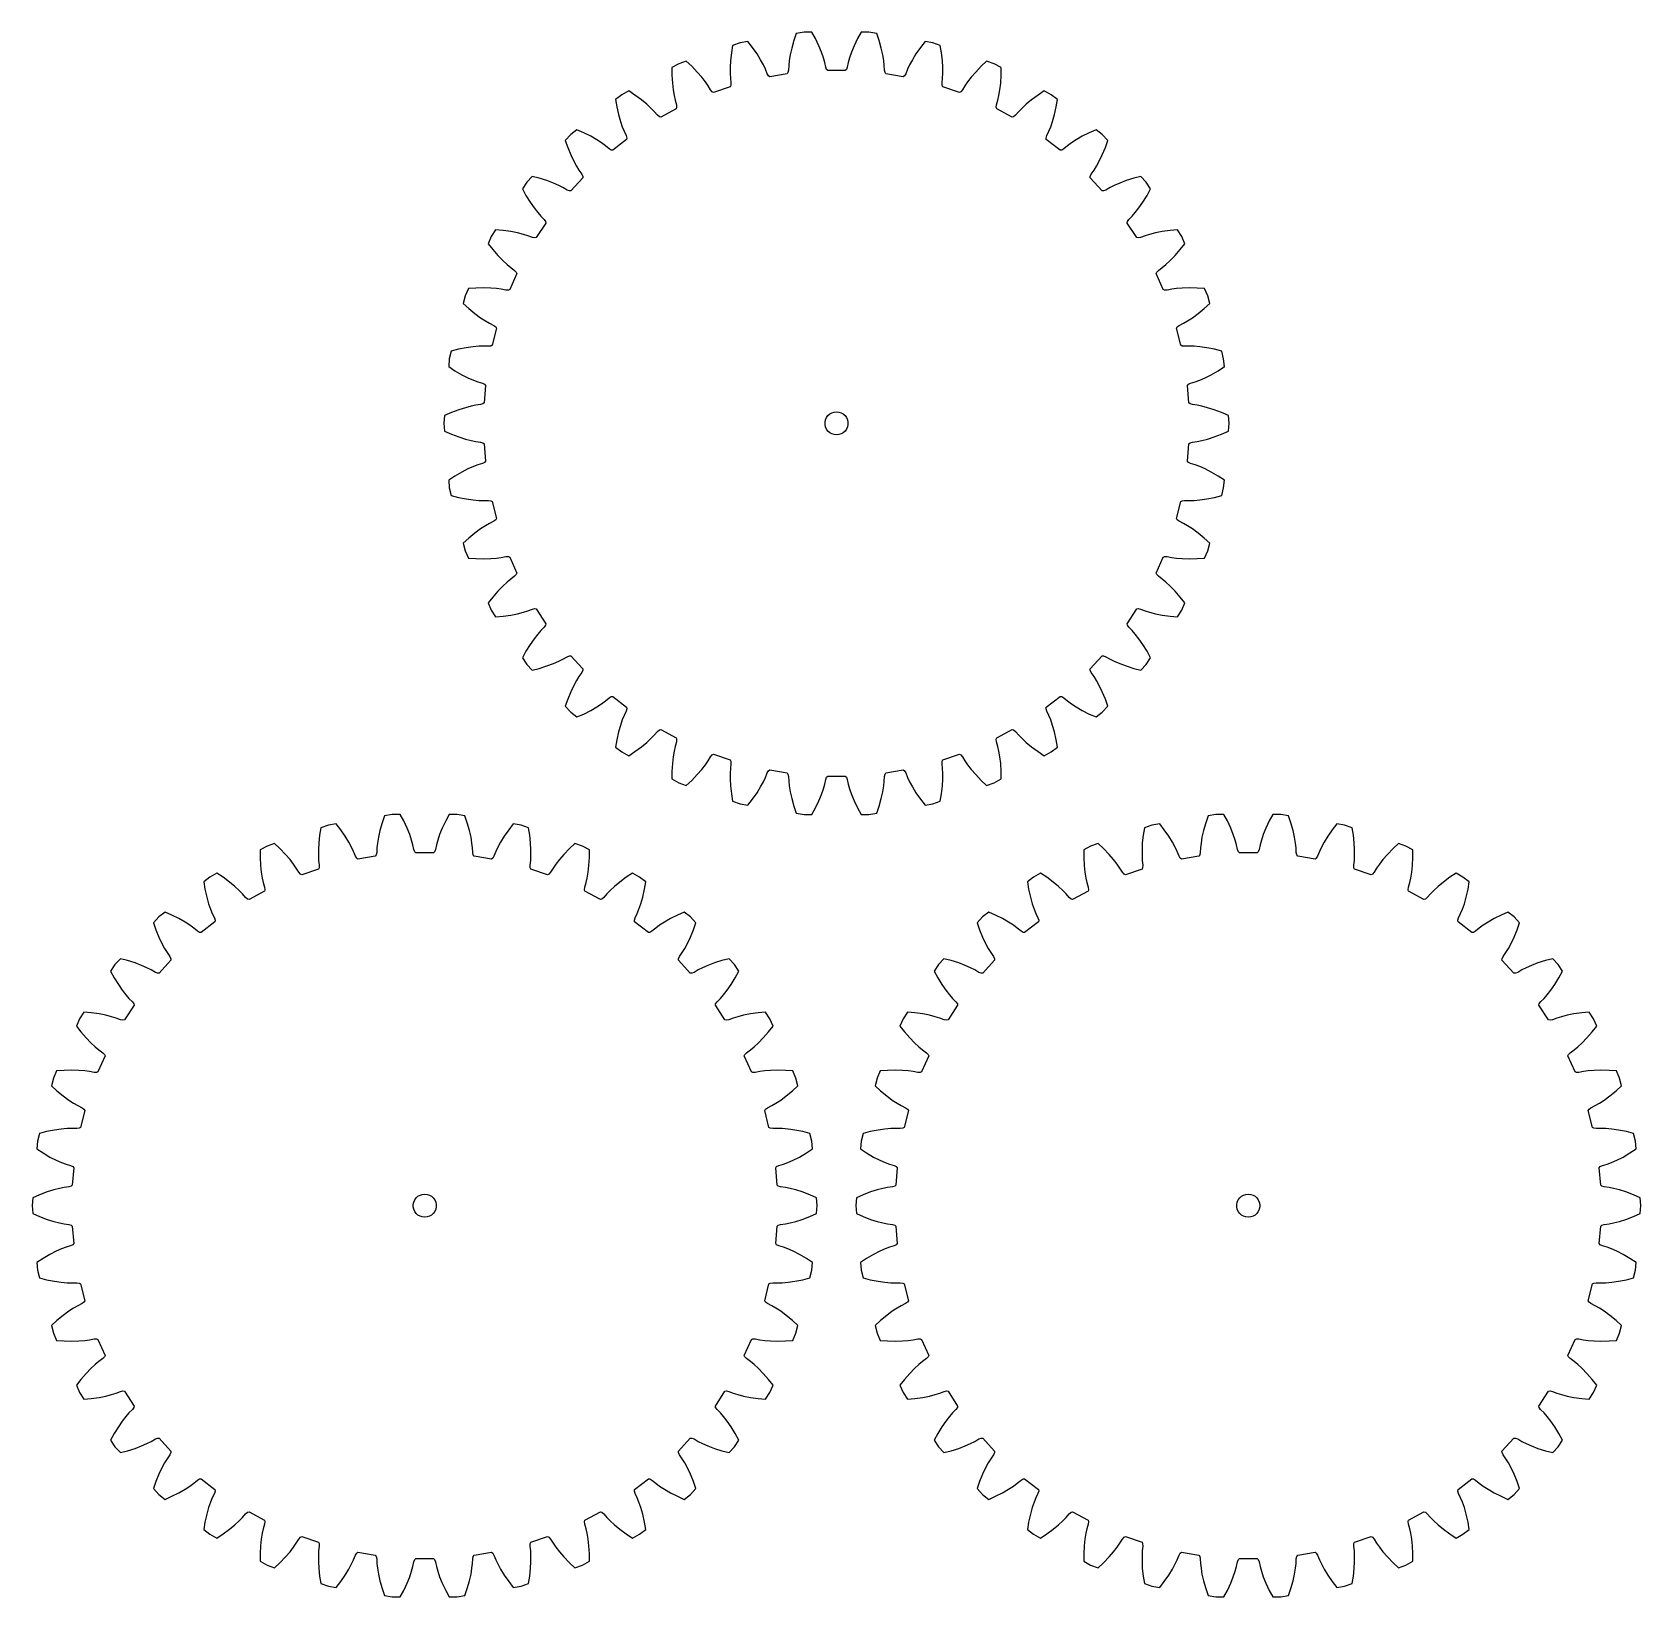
# Model space of a CAD drawing. Extents: x 0 to 209, y 0 to 203.
import ezdxf

# ---------------------------------------------------------------- set-up
doc = ezdxf.new("R2010")
doc.units = 0

msp = doc.modelspace()

# ---------------------------------------------------------------- linework, layer by layer
for p, q in [((99.14, 202.85), (98.83, 201.95)), ((100.15, 203.02), (99.14, 202.85)), ((101.18, 203.02), (100.15, 203.02)), ((101.64, 202.18), (101.18, 203.02)), ((107.54, 203.02), (107.08, 202.18)), ((108.56, 203.02), (107.54, 203.02)), ((109.58, 202.85), (108.56, 203.02)), ((109.89, 201.95), (109.58, 202.85)), ((90.88, 201.3), (90.73, 200.36)), ((91.86, 201.64), (90.88, 201.3)), ((92.87, 201.81), (91.86, 201.64)), ((93.46, 201.05), (92.87, 201.81)), ((94.05, 200.2), (93.46, 201.05)), ((98.55, 200.95), (98.35, 200.07)), ((98.83, 201.95), (98.55, 200.95)), ((102.08, 201.24), (101.64, 202.18)), ((102.41, 200.41), (102.08, 201.24)), ((102.66, 199.69), (102.41, 200.41)), ((106.3, 200.41), (106.06, 199.69)), ((106.64, 201.24), (106.3, 200.41)), ((107.08, 202.18), (106.64, 201.24)), ((110.17, 200.95), (109.89, 201.95)), ((110.37, 200.07), (110.17, 200.95)), ((115.26, 201.05), (114.67, 200.2)), ((115.85, 201.81), (115.26, 201.05)), ((116.86, 201.64), (115.85, 201.81)), ((117.83, 201.3), (116.86, 201.64)), ((117.99, 200.36), (117.83, 201.3)), ((83.9, 198.91), (83, 198.42)), ((83, 198.42), (83, 197.46)), ((84.87, 199.24), (83.9, 198.91)), ((85.58, 198.59), (84.87, 199.24)), ((86.3, 197.85), (85.58, 198.59)), ((90.61, 199.33), (90.57, 198.43)), ((90.57, 198.43), (90.57, 197.68)), ((90.73, 200.36), (90.61, 199.33)), ((94.52, 199.43), (94.05, 200.2)), ((94.88, 198.77), (94.52, 199.43)), ((95.14, 198.21), (94.88, 198.77)), ((98.16, 198.71), (98.13, 198.09)), ((98.23, 199.33), (98.16, 198.71)), ((98.35, 200.07), (98.23, 199.33)), ((102.83, 199.1), (102.66, 199.69)), ((102.96, 198.49), (102.83, 199.1)), ((103.08, 198.19), (102.96, 198.49)), ((105.75, 198.49), (105.64, 198.19)), ((105.89, 199.1), (105.75, 198.49)), ((106.06, 199.69), (105.89, 199.1)), ((110.49, 199.33), (110.37, 200.07)), ((110.56, 198.71), (110.49, 199.33)), ((110.59, 198.09), (110.56, 198.71)), ((113.84, 198.77), (113.58, 198.21)), ((114.2, 199.43), (113.84, 198.77)), ((114.67, 200.2), (114.2, 199.43)), ((118.1, 199.33), (117.99, 200.36)), ((118.15, 198.43), (118.1, 199.33)), ((118.15, 197.68), (118.15, 198.43)), ((123.14, 198.59), (122.42, 197.85)), ((123.84, 199.24), (123.14, 198.59)), ((124.82, 198.91), (123.84, 199.24)), ((125.72, 198.42), (124.82, 198.91)), ((125.72, 197.46), (125.72, 198.42)), ((83, 197.46), (83.06, 196.42)), ((83.06, 196.42), (83.16, 195.53)), ((86.89, 197.17), (86.3, 197.85)), ((87.35, 196.57), (86.89, 197.17)), ((87.7, 196.06), (87.35, 196.57)), ((90.57, 197.68), (90.6, 197.06)), ((90.6, 197.06), (90.67, 196.44)), ((90.67, 196.44), (90.65, 196.12)), ((95.37, 197.63), (95.14, 198.21)), ((95.54, 197.36), (95.37, 197.63)), ((95.7, 197.24), (95.54, 197.36)), ((97.95, 197.62), (95.7, 197.24)), ((98.06, 197.78), (97.95, 197.62)), ((98.13, 198.09), (98.06, 197.78)), ((103.22, 198.05), (103.08, 198.19)), ((105.5, 198.05), (103.22, 198.05)), ((105.64, 198.19), (105.5, 198.05)), ((110.66, 197.78), (110.59, 198.09)), ((110.77, 197.62), (110.66, 197.78)), ((113.02, 197.24), (110.77, 197.62)), ((113.18, 197.36), (113.02, 197.24)), ((113.34, 197.63), (113.18, 197.36)), ((113.58, 198.21), (113.34, 197.63)), ((118.05, 196.44), (118.12, 197.06)), ((118.06, 196.12), (118.05, 196.44)), ((118.12, 197.06), (118.15, 197.68)), ((121.37, 196.57), (121.01, 196.06)), ((121.83, 197.17), (121.37, 196.57)), ((122.42, 197.85), (121.83, 197.17)), ((125.56, 195.53), (125.66, 196.42)), ((125.66, 196.42), (125.72, 197.46)), ((76.5, 194.9), (75.69, 194.27)), ((75.69, 194.27), (75.85, 193.33)), ((77.41, 195.39), (76.5, 194.9)), ((78.21, 194.87), (77.41, 195.39)), ((79.04, 194.25), (78.21, 194.87)), ((79.74, 193.68), (79.04, 194.25)), ((83.16, 195.53), (83.28, 194.79)), ((83.28, 194.79), (83.42, 194.18)), ((83.42, 194.18), (83.59, 193.58)), ((88.03, 195.53), (87.7, 196.06)), ((88.24, 195.29), (88.03, 195.53)), ((88.42, 195.2), (88.24, 195.29)), ((90.57, 195.94), (88.42, 195.2)), ((90.65, 196.12), (90.57, 195.94)), ((118.15, 195.94), (118.06, 196.12)), ((120.3, 195.2), (118.15, 195.94)), ((120.48, 195.29), (120.3, 195.2)), ((120.69, 195.53), (120.48, 195.29)), ((121.01, 196.06), (120.69, 195.53)), ((125.13, 193.58), (125.3, 194.18)), ((125.3, 194.18), (125.44, 194.79)), ((125.44, 194.79), (125.56, 195.53)), ((129.67, 194.25), (128.98, 193.68)), ((130.51, 194.87), (129.67, 194.25)), ((131.31, 195.39), (130.51, 194.87)), ((132.22, 194.9), (131.31, 195.39)), ((133.03, 194.27), (132.22, 194.9)), ((132.87, 193.33), (133.03, 194.27)), ((75.85, 193.33), (76.08, 192.32)), ((76.08, 192.32), (76.32, 191.45)), ((80.29, 193.17), (79.74, 193.68)), ((80.72, 192.72), (80.29, 193.17)), ((81.13, 192.25), (80.72, 192.72)), ((81.38, 192.05), (81.13, 192.25)), ((81.57, 191.99), (81.38, 192.05)), ((83.57, 193.08), (81.57, 191.99)), ((83.62, 193.27), (83.57, 193.08)), ((83.59, 193.58), (83.62, 193.27)), ((125.09, 193.27), (125.13, 193.58)), ((125.15, 193.08), (125.09, 193.27)), ((127.15, 191.99), (125.15, 193.08)), ((127.34, 192.05), (127.15, 191.99)), ((127.59, 192.25), (127.34, 192.05)), ((128, 192.72), (127.59, 192.25)), ((128.43, 193.17), (128, 192.72)), ((128.98, 193.68), (128.43, 193.17)), ((132.39, 191.45), (132.64, 192.32)), ((132.64, 192.32), (132.87, 193.33)), ((70.68, 190.37), (69.87, 189.74)), ((71.56, 189.98), (70.68, 190.37)), ((72.48, 189.51), (71.56, 189.98)), ((76.32, 191.45), (76.57, 190.74)), ((76.57, 190.74), (76.8, 190.16)), ((76.8, 190.16), (77.07, 189.6)), ((131.65, 189.6), (131.91, 190.16)), ((131.91, 190.16), (132.15, 190.74)), ((132.15, 190.74), (132.39, 191.45)), ((137.16, 189.98), (136.24, 189.51)), ((138.04, 190.37), (137.16, 189.98)), ((138.85, 189.74), (138.04, 190.37)), ((69.87, 189.74), (69.17, 188.98)), ((69.17, 188.98), (69.48, 188.07)), ((69.48, 188.07), (69.87, 187.11)), ((73.25, 189.06), (72.48, 189.51)), ((73.89, 188.65), (73.25, 189.06)), ((74.39, 188.28), (73.89, 188.65)), ((74.87, 187.88), (74.39, 188.28)), ((75.14, 187.73), (74.87, 187.88)), ((77.13, 189.1), (75.34, 187.7)), ((77.07, 189.6), (77.16, 189.29)), ((77.16, 189.29), (77.13, 189.1)), ((131.56, 189.29), (131.65, 189.6)), ((131.58, 189.1), (131.56, 189.29)), ((133.38, 187.7), (131.58, 189.1)), ((133.85, 187.88), (133.58, 187.73)), ((134.33, 188.28), (133.85, 187.88)), ((134.83, 188.65), (134.33, 188.28)), ((135.46, 189.06), (134.83, 188.65)), ((136.24, 189.51), (135.46, 189.06)), ((139.55, 188.98), (138.85, 189.74)), ((138.85, 187.11), (139.24, 188.07)), ((139.24, 188.07), (139.55, 188.98)), ((69.87, 187.11), (70.26, 186.3)), ((70.26, 186.3), (70.62, 185.64)), ((75.34, 187.7), (75.14, 187.73)), ((133.58, 187.73), (133.38, 187.7)), ((138.1, 185.64), (138.46, 186.3)), ((138.46, 186.3), (138.85, 187.11)), ((64.86, 184.3), (64.17, 183.55)), ((65.79, 184.07), (64.86, 184.3)), ((66.78, 183.76), (65.79, 184.07)), ((67.62, 183.44), (66.78, 183.76)), ((71.44, 184.11), (69.9, 182.44)), ((70.62, 185.64), (70.94, 185.11)), ((70.94, 185.11), (71.3, 184.6)), ((71.3, 184.6), (71.43, 184.31)), ((71.43, 184.31), (71.44, 184.11)), ((137.27, 184.11), (137.28, 184.31)), ((138.82, 182.44), (137.27, 184.11)), ((137.28, 184.31), (137.42, 184.6)), ((137.42, 184.6), (137.78, 185.11)), ((137.78, 185.11), (138.1, 185.64)), ((141.94, 183.76), (141.1, 183.44)), ((142.92, 184.07), (141.94, 183.76)), ((143.85, 184.3), (142.92, 184.07)), ((144.55, 183.55), (143.85, 184.3)), ((64.17, 183.55), (63.61, 182.69)), ((63.61, 182.69), (64.06, 181.84)), ((64.06, 181.84), (64.61, 180.96)), ((68.32, 183.14), (67.62, 183.44)), ((68.87, 182.86), (68.32, 183.14)), ((69.41, 182.54), (68.87, 182.86)), ((69.7, 182.43), (69.41, 182.54)), ((69.9, 182.44), (69.7, 182.43)), ((139.01, 182.43), (138.82, 182.44)), ((139.31, 182.54), (139.01, 182.43)), ((139.85, 182.86), (139.31, 182.54)), ((140.4, 183.14), (139.85, 182.86)), ((141.1, 183.44), (140.4, 183.14)), ((144.11, 180.96), (144.65, 181.84)), ((145.11, 182.69), (144.55, 183.55)), ((144.65, 181.84), (145.11, 182.69)), ((64.61, 180.96), (65.12, 180.23)), ((65.12, 180.23), (65.59, 179.63)), ((65.59, 179.63), (65.99, 179.16)), ((142.73, 179.16), (143.13, 179.63)), ((143.13, 179.63), (143.6, 180.23)), ((143.6, 180.23), (144.11, 180.96)), ((66.65, 178.26), (65.41, 176.36)), ((65.99, 179.16), (66.43, 178.72)), ((66.43, 178.72), (66.61, 178.46)), ((66.61, 178.46), (66.65, 178.26)), ((142.07, 178.26), (142.11, 178.46)), ((143.31, 176.36), (142.07, 178.26)), ((142.11, 178.46), (142.29, 178.72)), ((142.29, 178.72), (142.73, 179.16)), ((59.57, 176.51), (59.15, 175.57)), ((59.15, 175.57), (59.75, 174.81)), ((60.13, 177.37), (59.57, 176.51)), ((61.09, 177.29), (60.13, 177.37)), ((62.11, 177.14), (61.09, 177.29)), ((62.99, 176.97), (62.11, 177.14)), ((63.73, 176.78), (62.99, 176.97)), ((64.32, 176.6), (63.73, 176.78)), ((64.9, 176.38), (64.32, 176.6)), ((65.21, 176.32), (64.9, 176.38)), ((65.41, 176.36), (65.21, 176.32)), ((143.51, 176.32), (143.31, 176.36)), ((143.82, 176.38), (143.51, 176.32)), ((144.4, 176.6), (143.82, 176.38)), ((144.99, 176.78), (144.4, 176.6)), ((145.73, 176.97), (144.99, 176.78)), ((146.61, 177.14), (145.73, 176.97)), ((147.63, 177.29), (146.61, 177.14)), ((148.59, 177.37), (147.63, 177.29)), ((149.15, 176.51), (148.59, 177.37)), ((148.97, 174.81), (149.56, 175.57)), ((149.56, 175.57), (149.15, 176.51)), ((59.75, 174.81), (60.43, 174.03)), ((60.43, 174.03), (61.05, 173.39)), ((61.05, 173.39), (61.61, 172.87)), ((147.11, 172.87), (147.67, 173.39)), ((147.67, 173.39), (148.29, 174.03)), ((148.29, 174.03), (148.97, 174.81)), ((61.61, 172.87), (62.09, 172.48)), ((62.89, 171.7), (61.97, 169.62)), ((62.09, 172.48), (62.59, 172.11)), ((62.59, 172.11), (62.81, 171.89)), ((62.81, 171.89), (62.89, 171.7)), ((145.83, 171.7), (145.9, 171.89)), ((146.75, 169.62), (145.83, 171.7)), ((145.9, 171.89), (146.13, 172.11)), ((146.13, 172.11), (146.63, 172.48)), ((146.63, 172.48), (147.11, 172.87)), ((56.6, 169.75), (56.19, 168.8)), ((57.56, 169.82), (56.6, 169.75)), ((58.59, 169.85), (57.56, 169.82)), ((59.49, 169.82), (58.59, 169.85)), ((60.24, 169.76), (59.49, 169.82)), ((60.86, 169.68), (60.24, 169.76)), ((61.47, 169.56), (60.86, 169.68)), ((61.79, 169.55), (61.47, 169.56)), ((61.97, 169.62), (61.79, 169.55)), ((146.93, 169.55), (146.75, 169.62)), ((147.25, 169.56), (146.93, 169.55)), ((147.86, 169.68), (147.25, 169.56)), ((148.47, 169.76), (147.86, 169.68)), ((149.23, 169.82), (148.47, 169.76)), ((150.12, 169.85), (149.23, 169.82)), ((151.16, 169.82), (150.12, 169.85)), ((152.12, 169.75), (151.16, 169.82)), ((152.53, 168.8), (152.12, 169.75)), ((56.19, 168.8), (55.94, 167.81)), ((55.94, 167.81), (56.64, 167.16)), ((56.64, 167.16), (57.44, 166.5)), ((151.27, 166.5), (152.07, 167.16)), ((152.07, 167.16), (152.78, 167.81)), ((152.78, 167.81), (152.53, 168.8)), ((57.44, 166.5), (58.17, 165.97)), ((58.17, 165.97), (58.8, 165.56)), ((58.8, 165.56), (59.34, 165.25)), ((59.34, 165.25), (59.9, 164.97)), ((59.9, 164.97), (60.15, 164.78)), ((148.57, 164.78), (148.82, 164.97)), ((148.82, 164.97), (149.38, 165.25)), ((149.38, 165.25), (149.92, 165.56)), ((149.92, 165.56), (150.55, 165.97)), ((150.55, 165.97), (151.27, 166.5)), ((60.25, 164.61), (59.69, 162.4)), ((60.15, 164.78), (60.25, 164.61)), ((148.47, 164.61), (148.57, 164.78)), ((149.02, 162.4), (148.47, 164.61)), ((54.38, 161.65), (54.12, 160.65)), ((55.31, 161.88), (54.38, 161.65)), ((56.32, 162.08), (55.31, 161.88)), ((57.21, 162.2), (56.32, 162.08)), ((57.97, 162.26), (57.21, 162.2)), ((58.59, 162.28), (57.97, 162.26)), ((59.21, 162.26), (58.59, 162.28)), ((59.52, 162.3), (59.21, 162.26)), ((59.69, 162.4), (59.52, 162.3)), ((149.19, 162.3), (149.02, 162.4)), ((149.51, 162.26), (149.19, 162.3)), ((150.13, 162.28), (149.51, 162.26)), ((150.75, 162.26), (150.13, 162.28)), ((151.51, 162.2), (150.75, 162.26)), ((152.39, 162.08), (151.51, 162.2)), ((153.41, 161.88), (152.39, 162.08)), ((154.34, 161.65), (153.41, 161.88)), ((154.59, 160.65), (154.34, 161.65)), ((54.12, 160.65), (54.04, 159.63)), ((54.04, 159.63), (54.84, 159.1)), ((54.84, 159.1), (55.74, 158.58)), ((152.98, 158.58), (153.87, 159.1)), ((153.87, 159.1), (154.68, 159.63)), ((154.68, 159.63), (154.59, 160.65)), ((55.74, 158.58), (56.54, 158.18)), ((56.54, 158.18), (57.24, 157.88)), ((57.24, 157.88), (57.81, 157.66)), ((57.81, 157.66), (58.41, 157.47)), ((58.41, 157.47), (58.69, 157.33)), ((58.82, 157.18), (58.63, 154.91)), ((58.69, 157.33), (58.82, 157.18)), ((149.9, 157.18), (150.02, 157.33)), ((150.08, 154.91), (149.9, 157.18)), ((150.02, 157.33), (150.31, 157.47)), ((150.31, 157.47), (150.9, 157.66)), ((150.9, 157.66), (151.48, 157.88)), ((151.48, 157.88), (152.18, 158.18)), ((152.18, 158.18), (152.98, 158.58)), ((56.95, 154.49), (56.22, 154.3)), ((57.56, 154.61), (56.95, 154.49)), ((58.18, 154.69), (57.56, 154.61)), ((58.48, 154.79), (58.18, 154.69)), ((58.63, 154.91), (58.48, 154.79)), ((150.23, 154.79), (150.08, 154.91)), ((150.54, 154.69), (150.23, 154.79)), ((151.16, 154.61), (150.54, 154.69)), ((151.76, 154.49), (151.16, 154.61)), ((152.5, 154.3), (151.76, 154.49)), ((53.51, 153.29), (53.43, 152.27)), ((54.39, 153.68), (53.51, 153.29)), ((55.36, 154.04), (54.39, 153.68)), ((56.22, 154.3), (55.36, 154.04)), ((102.87, 152.42), (102.93, 152.73)), ((102.87, 152.11), (102.87, 152.42)), ((102.93, 152.73), (103.06, 153.02)), ((103.06, 153.02), (103.24, 153.27)), ((103.24, 153.27), (103.48, 153.48)), ((103.48, 153.48), (103.75, 153.64)), ((103.75, 153.64), (104.05, 153.73)), ((104.05, 153.73), (104.36, 153.77)), ((104.36, 153.77), (104.67, 153.73)), ((104.67, 153.73), (104.97, 153.64)), ((104.97, 153.64), (105.24, 153.48)), ((105.24, 153.48), (105.47, 153.27)), ((105.47, 153.27), (105.66, 153.02)), ((105.66, 153.02), (105.79, 152.73)), ((105.79, 152.73), (105.85, 152.42)), ((105.85, 152.42), (105.85, 152.11)), ((153.35, 154.04), (152.5, 154.3)), ((154.32, 153.68), (153.35, 154.04)), ((155.2, 153.29), (154.32, 153.68)), ((155.29, 152.27), (155.2, 153.29)), ((53.43, 152.27), (53.51, 151.24)), ((53.51, 151.24), (54.39, 150.86)), ((54.39, 150.86), (55.36, 150.5)), ((55.36, 150.5), (56.22, 150.23)), ((102.93, 151.8), (102.87, 152.11)), ((103.06, 151.52), (102.93, 151.8)), ((103.24, 151.26), (103.06, 151.52)), ((103.48, 151.05), (103.24, 151.26)), ((103.75, 150.9), (103.48, 151.05)), ((104.05, 150.8), (103.75, 150.9)), ((104.36, 150.77), (104.05, 150.8)), ((104.67, 150.8), (104.36, 150.77)), ((104.97, 150.9), (104.67, 150.8)), ((105.24, 151.05), (104.97, 150.9)), ((105.47, 151.26), (105.24, 151.05)), ((105.66, 151.52), (105.47, 151.26)), ((105.79, 151.8), (105.66, 151.52)), ((105.85, 152.11), (105.79, 151.8)), ((152.5, 150.23), (153.35, 150.5)), ((153.35, 150.5), (154.32, 150.86)), ((154.32, 150.86), (155.2, 151.24)), ((155.2, 151.24), (155.29, 152.27)), ((56.22, 150.23), (56.95, 150.04)), ((56.95, 150.04), (57.56, 149.93)), ((57.56, 149.93), (58.18, 149.84)), ((58.18, 149.84), (58.48, 149.75)), ((58.48, 149.75), (58.63, 149.62)), ((58.63, 149.62), (58.82, 147.35)), ((149.9, 147.35), (150.08, 149.62)), ((150.08, 149.62), (150.23, 149.75)), ((150.23, 149.75), (150.54, 149.84)), ((150.54, 149.84), (151.16, 149.93)), ((151.16, 149.93), (151.76, 150.04)), ((151.76, 150.04), (152.5, 150.23)), ((56.54, 146.35), (55.74, 145.95)), ((57.24, 146.66), (56.54, 146.35)), ((57.81, 146.87), (57.24, 146.66)), ((58.41, 147.06), (57.81, 146.87)), ((58.69, 147.2), (58.41, 147.06)), ((58.82, 147.35), (58.69, 147.2)), ((150.02, 147.2), (149.9, 147.35)), ((150.31, 147.06), (150.02, 147.2)), ((150.9, 146.87), (150.31, 147.06)), ((151.48, 146.66), (150.9, 146.87)), ((152.18, 146.35), (151.48, 146.66)), ((152.98, 145.95), (152.18, 146.35)), ((54.84, 145.43), (54.04, 144.91)), ((54.04, 144.91), (54.12, 143.88)), ((55.74, 145.95), (54.84, 145.43)), ((153.87, 145.43), (152.98, 145.95)), ((154.68, 144.91), (153.87, 145.43)), ((154.59, 143.88), (154.68, 144.91)), ((54.12, 143.88), (54.38, 142.89)), ((54.38, 142.89), (55.31, 142.65)), ((55.31, 142.65), (56.32, 142.46)), ((56.32, 142.46), (57.21, 142.33)), ((57.21, 142.33), (57.97, 142.27)), ((57.97, 142.27), (58.59, 142.26)), ((58.59, 142.26), (59.21, 142.27)), ((59.21, 142.27), (59.52, 142.23)), ((59.52, 142.23), (59.69, 142.13)), ((59.69, 142.13), (60.25, 139.92)), ((148.47, 139.92), (149.02, 142.13)), ((149.02, 142.13), (149.19, 142.23)), ((149.19, 142.23), (149.51, 142.27)), ((149.51, 142.27), (150.13, 142.26)), ((150.13, 142.26), (150.75, 142.27)), ((150.75, 142.27), (151.51, 142.33)), ((151.51, 142.33), (152.39, 142.46)), ((152.39, 142.46), (153.41, 142.65)), ((153.41, 142.65), (154.34, 142.89)), ((154.34, 142.89), (154.59, 143.88)), ((60.25, 139.92), (60.15, 139.75)), ((148.57, 139.75), (148.47, 139.92)), ((57.44, 138.03), (56.64, 137.38)), ((58.17, 138.56), (57.44, 138.03)), ((58.8, 138.98), (58.17, 138.56)), ((59.34, 139.29), (58.8, 138.98)), ((59.9, 139.57), (59.34, 139.29)), ((60.15, 139.75), (59.9, 139.57)), ((148.82, 139.57), (148.57, 139.75)), ((149.38, 139.29), (148.82, 139.57)), ((149.92, 138.98), (149.38, 139.29)), ((150.55, 138.56), (149.92, 138.98)), ((151.27, 138.03), (150.55, 138.56)), ((152.07, 137.38), (151.27, 138.03)), ((56.64, 137.38), (55.94, 136.73)), ((55.94, 136.73), (56.19, 135.73)), ((56.19, 135.73), (56.6, 134.79)), ((152.78, 136.73), (152.07, 137.38)), ((152.12, 134.79), (152.53, 135.73)), ((152.53, 135.73), (152.78, 136.73)), ((56.6, 134.79), (57.56, 134.71)), ((57.56, 134.71), (58.59, 134.68)), ((58.59, 134.68), (59.49, 134.71)), ((59.49, 134.71), (60.24, 134.77)), ((60.24, 134.77), (60.86, 134.86)), ((60.86, 134.86), (61.47, 134.98)), ((61.47, 134.98), (61.79, 134.99)), ((61.79, 134.99), (61.97, 134.92)), ((61.97, 134.92), (62.89, 132.83)), ((145.83, 132.83), (146.75, 134.92)), ((146.75, 134.92), (146.93, 134.99)), ((146.93, 134.99), (147.25, 134.98)), ((147.25, 134.98), (147.86, 134.86)), ((147.86, 134.86), (148.47, 134.77)), ((148.47, 134.77), (149.23, 134.71)), ((149.23, 134.71), (150.12, 134.68)), ((150.12, 134.68), (151.16, 134.71)), ((151.16, 134.71), (152.12, 134.79)), ((61.61, 131.66), (61.05, 131.15)), ((62.09, 132.05), (61.61, 131.66)), ((62.59, 132.42), (62.09, 132.05)), ((62.81, 132.65), (62.59, 132.42)), ((62.89, 132.83), (62.81, 132.65)), ((145.9, 132.65), (145.83, 132.83)), ((146.13, 132.42), (145.9, 132.65)), ((146.63, 132.05), (146.13, 132.42)), ((147.11, 131.66), (146.63, 132.05)), ((147.67, 131.15), (147.11, 131.66)), ((59.75, 129.73), (59.15, 128.97)), ((60.43, 130.51), (59.75, 129.73)), ((61.05, 131.15), (60.43, 130.51)), ((148.29, 130.51), (147.67, 131.15)), ((148.97, 129.73), (148.29, 130.51)), ((149.56, 128.97), (148.97, 129.73)), ((59.15, 128.97), (59.57, 128.03)), ((59.57, 128.03), (60.13, 127.17)), ((61.09, 127.25), (62.11, 127.39)), ((62.11, 127.39), (62.99, 127.56)), ((62.99, 127.56), (63.73, 127.75)), ((63.73, 127.75), (64.32, 127.94)), ((64.32, 127.94), (64.9, 128.16)), ((64.9, 128.16), (65.21, 128.22)), ((65.21, 128.22), (65.41, 128.18)), ((65.41, 128.18), (66.65, 126.27)), ((142.07, 126.27), (143.31, 128.18)), ((143.31, 128.18), (143.51, 128.22)), ((143.51, 128.22), (143.82, 128.16)), ((143.82, 128.16), (144.4, 127.94)), ((144.4, 127.94), (144.99, 127.75)), ((144.99, 127.75), (145.73, 127.56)), ((145.73, 127.56), (146.61, 127.39)), ((146.61, 127.39), (147.63, 127.25)), ((148.59, 127.17), (149.15, 128.03)), ((149.15, 128.03), (149.56, 128.97)), ((60.13, 127.17), (61.09, 127.25)), ((65.99, 125.37), (65.59, 124.9)), ((66.43, 125.82), (65.99, 125.37)), ((66.61, 126.08), (66.43, 125.82)), ((66.65, 126.27), (66.61, 126.08)), ((142.11, 126.08), (142.07, 126.27)), ((142.29, 125.82), (142.11, 126.08)), ((142.73, 125.37), (142.29, 125.82)), ((143.13, 124.9), (142.73, 125.37)), ((147.63, 127.25), (148.59, 127.17)), ((64.61, 123.57), (64.06, 122.69)), ((65.12, 124.31), (64.61, 123.57)), ((65.59, 124.9), (65.12, 124.31)), ((143.6, 124.31), (143.13, 124.9)), ((144.11, 123.57), (143.6, 124.31)), ((144.65, 122.69), (144.11, 123.57)), ((64.06, 122.69), (63.61, 121.85)), ((63.61, 121.85), (64.17, 120.99)), ((66.78, 120.78), (67.62, 121.09)), ((67.62, 121.09), (68.32, 121.4)), ((68.32, 121.4), (68.87, 121.68)), ((68.87, 121.68), (69.41, 121.99)), ((69.41, 121.99), (69.7, 122.1)), ((69.7, 122.1), (69.9, 122.09)), ((69.9, 122.09), (71.44, 120.42)), ((137.27, 120.42), (138.82, 122.09)), ((138.82, 122.09), (139.01, 122.1)), ((139.01, 122.1), (139.31, 121.99)), ((139.31, 121.99), (139.85, 121.68)), ((139.85, 121.68), (140.4, 121.4)), ((140.4, 121.4), (141.1, 121.09)), ((141.1, 121.09), (141.94, 120.78)), ((144.55, 120.99), (145.11, 121.85)), ((145.11, 121.85), (144.65, 122.69)), ((64.17, 120.99), (64.86, 120.23)), ((64.86, 120.23), (65.79, 120.47)), ((65.79, 120.47), (66.78, 120.78)), ((70.94, 119.42), (70.62, 118.9)), ((71.3, 119.94), (70.94, 119.42)), ((71.43, 120.22), (71.3, 119.94)), ((71.44, 120.42), (71.43, 120.22)), ((137.28, 120.22), (137.27, 120.42)), ((137.42, 119.94), (137.28, 120.22)), ((137.78, 119.42), (137.42, 119.94)), ((138.1, 118.9), (137.78, 119.42)), ((141.94, 120.78), (142.92, 120.47)), ((142.92, 120.47), (143.85, 120.23)), ((143.85, 120.23), (144.55, 120.99)), ((69.87, 117.42), (69.48, 116.46)), ((70.26, 118.23), (69.87, 117.42)), ((70.62, 118.9), (70.26, 118.23)), ((138.46, 118.23), (138.1, 118.9)), ((138.85, 117.42), (138.46, 118.23)), ((139.24, 116.46), (138.85, 117.42)), ((69.48, 116.46), (69.17, 115.55)), ((69.17, 115.55), (69.87, 114.8)), ((69.87, 114.8), (70.68, 114.17)), ((71.56, 114.55), (72.48, 115.02)), ((72.48, 115.02), (73.25, 115.47)), ((73.25, 115.47), (73.89, 115.88)), ((73.89, 115.88), (74.39, 116.25)), ((74.39, 116.25), (74.87, 116.65)), ((74.87, 116.65), (75.14, 116.81)), ((75.14, 116.81), (75.34, 116.83)), ((75.34, 116.83), (77.13, 115.44)), ((77.07, 114.94), (76.8, 114.37)), ((77.16, 115.24), (77.07, 114.94)), ((77.13, 115.44), (77.16, 115.24)), ((131.56, 115.24), (131.58, 115.44)), ((131.65, 114.94), (131.56, 115.24)), ((131.58, 115.44), (133.38, 116.83)), ((131.91, 114.37), (131.65, 114.94)), ((133.38, 116.83), (133.58, 116.81)), ((133.58, 116.81), (133.85, 116.65)), ((133.85, 116.65), (134.33, 116.25)), ((134.33, 116.25), (134.83, 115.88)), ((134.83, 115.88), (135.46, 115.47)), ((135.46, 115.47), (136.24, 115.02)), ((136.24, 115.02), (137.16, 114.55)), ((138.04, 114.17), (138.85, 114.8)), ((138.85, 114.8), (139.55, 115.55)), ((139.55, 115.55), (139.24, 116.46)), ((70.68, 114.17), (71.56, 114.55)), ((76.32, 113.08), (76.08, 112.22)), ((76.57, 113.8), (76.32, 113.08)), ((76.8, 114.37), (76.57, 113.8)), ((132.15, 113.8), (131.91, 114.37)), ((132.39, 113.08), (132.15, 113.8)), ((132.64, 112.22), (132.39, 113.08)), ((137.16, 114.55), (138.04, 114.17)), ((75.85, 111.21), (75.69, 110.26)), ((76.08, 112.22), (75.85, 111.21)), ((79.04, 110.28), (79.74, 110.85)), ((79.74, 110.85), (80.29, 111.37)), ((80.29, 111.37), (80.72, 111.81)), ((80.72, 111.81), (81.13, 112.28)), ((81.13, 112.28), (81.38, 112.48)), ((81.38, 112.48), (81.57, 112.54)), ((81.57, 112.54), (83.57, 111.46)), ((83.59, 110.95), (83.42, 110.35)), ((83.57, 111.46), (83.62, 111.27)), ((83.62, 111.27), (83.59, 110.95)), ((125.09, 111.27), (125.15, 111.46)), ((125.13, 110.95), (125.09, 111.27)), ((125.3, 110.35), (125.13, 110.95)), ((125.15, 111.46), (127.15, 112.54)), ((127.15, 112.54), (127.34, 112.48)), ((127.34, 112.48), (127.59, 112.28)), ((127.59, 112.28), (128, 111.81)), ((128, 111.81), (128.43, 111.37)), ((128.43, 111.37), (128.98, 110.85)), ((128.98, 110.85), (129.67, 110.28)), ((132.87, 111.21), (132.64, 112.22)), ((133.03, 110.26), (132.87, 111.21)), ((75.69, 110.26), (76.5, 109.63)), ((76.5, 109.63), (77.41, 109.14)), ((77.41, 109.14), (78.21, 109.67)), ((78.21, 109.67), (79.04, 110.28)), ((83.16, 109), (83.06, 108.11)), ((83.28, 109.75), (83.16, 109)), ((83.42, 110.35), (83.28, 109.75)), ((87.7, 108.47), (88.03, 109)), ((88.03, 109), (88.24, 109.24)), ((88.24, 109.24), (88.42, 109.33)), ((88.42, 109.33), (90.57, 108.59)), ((90.57, 108.59), (90.65, 108.41)), ((118.06, 108.41), (118.15, 108.59)), ((118.15, 108.59), (120.3, 109.33)), ((120.3, 109.33), (120.48, 109.24)), ((120.48, 109.24), (120.69, 109)), ((120.69, 109), (121.01, 108.47)), ((125.44, 109.75), (125.3, 110.35)), ((125.56, 109), (125.44, 109.75)), ((125.66, 108.11), (125.56, 109)), ((129.67, 110.28), (130.51, 109.67)), ((130.51, 109.67), (131.31, 109.14)), ((131.31, 109.14), (132.22, 109.63)), ((132.22, 109.63), (133.03, 110.26)), ((83.06, 108.11), (83, 107.08)), ((83, 107.08), (83, 106.12)), ((85.58, 105.94), (86.3, 106.69)), ((86.3, 106.69), (86.89, 107.36)), ((86.89, 107.36), (87.35, 107.96)), ((87.35, 107.96), (87.7, 108.47)), ((90.6, 107.48), (90.57, 106.86)), ((90.57, 106.86), (90.57, 106.1)), ((90.67, 108.1), (90.6, 107.48)), ((90.65, 108.41), (90.67, 108.1)), ((95.14, 106.33), (95.37, 106.91)), ((95.37, 106.91), (95.54, 107.18)), ((95.54, 107.18), (95.7, 107.29)), ((95.7, 107.29), (97.95, 106.92)), ((97.95, 106.92), (98.06, 106.76)), ((98.06, 106.76), (98.13, 106.45)), ((98.13, 106.45), (98.16, 105.82)), ((103.08, 106.34), (103.22, 106.48)), ((103.22, 106.48), (105.5, 106.48)), ((105.5, 106.48), (105.64, 106.34)), ((110.56, 105.82), (110.59, 106.45)), ((110.59, 106.45), (110.66, 106.76)), ((110.66, 106.76), (110.77, 106.92)), ((110.77, 106.92), (113.02, 107.29)), ((113.02, 107.29), (113.18, 107.18)), ((113.18, 107.18), (113.34, 106.91)), ((113.34, 106.91), (113.58, 106.33)), ((118.05, 108.1), (118.06, 108.41)), ((118.12, 107.48), (118.05, 108.1)), ((118.15, 106.86), (118.12, 107.48)), ((118.15, 106.1), (118.15, 106.86)), ((121.01, 108.47), (121.37, 107.96)), ((121.37, 107.96), (121.83, 107.36)), ((121.83, 107.36), (122.42, 106.69)), ((122.42, 106.69), (123.14, 105.94)), ((125.72, 107.08), (125.66, 108.11)), ((125.72, 106.12), (125.72, 107.08)), ((83, 106.12), (83.9, 105.63)), ((83.9, 105.63), (84.87, 105.29)), ((84.87, 105.29), (85.58, 105.94)), ((90.57, 106.1), (90.61, 105.21)), ((90.61, 105.21), (90.73, 104.18)), ((94.05, 104.34), (94.52, 105.1)), ((94.52, 105.1), (94.88, 105.77)), ((94.88, 105.77), (95.14, 106.33)), ((98.16, 105.82), (98.23, 105.21)), ((98.23, 105.21), (98.35, 104.46)), ((98.35, 104.46), (98.55, 103.59)), ((102.41, 104.12), (102.66, 104.84)), ((102.66, 104.84), (102.83, 105.44)), ((102.83, 105.44), (102.96, 106.05)), ((102.96, 106.05), (103.08, 106.34)), ((105.64, 106.34), (105.75, 106.05)), ((105.75, 106.05), (105.89, 105.44)), ((105.89, 105.44), (106.06, 104.84)), ((106.06, 104.84), (106.3, 104.12)), ((110.17, 103.59), (110.37, 104.46)), ((110.37, 104.46), (110.49, 105.21)), ((110.49, 105.21), (110.56, 105.82)), ((113.58, 106.33), (113.84, 105.77)), ((113.84, 105.77), (114.2, 105.1)), ((114.2, 105.1), (114.67, 104.34)), ((117.99, 104.18), (118.1, 105.21)), ((118.1, 105.21), (118.15, 106.1)), ((123.14, 105.94), (123.84, 105.29)), ((123.84, 105.29), (124.82, 105.63)), ((124.82, 105.63), (125.72, 106.12)), ((90.73, 104.18), (90.88, 103.23)), ((90.88, 103.23), (91.86, 102.9)), ((91.86, 102.9), (92.87, 102.73)), ((92.87, 102.73), (93.46, 103.48)), ((93.46, 103.48), (94.05, 104.34)), ((98.55, 103.59), (98.83, 102.59)), ((98.83, 102.59), (99.14, 101.68)), ((101.18, 101.51), (101.64, 102.36)), ((101.64, 102.36), (102.08, 103.29)), ((102.08, 103.29), (102.41, 104.12)), ((106.3, 104.12), (106.64, 103.29)), ((106.64, 103.29), (107.08, 102.36)), ((107.08, 102.36), (107.54, 101.51)), ((109.58, 101.68), (109.89, 102.59)), ((109.89, 102.59), (110.17, 103.59)), ((114.67, 104.34), (115.26, 103.48)), ((115.26, 103.48), (115.85, 102.73)), ((115.85, 102.73), (116.86, 102.9)), ((116.86, 102.9), (117.83, 103.23)), ((117.83, 103.23), (117.99, 104.18)), ((39.44, 100.3), (38.43, 100.13)), ((40.03, 99.54), (39.44, 100.3)), ((45.4, 100.43), (45.12, 99.44)), ((45.71, 101.34), (45.4, 100.43)), ((46.72, 101.51), (45.71, 101.34)), ((47.75, 101.51), (46.72, 101.51)), ((48.21, 100.67), (47.75, 101.51)), ((48.65, 99.73), (48.21, 100.67)), ((53.65, 100.67), (53.21, 99.73)), ((54.11, 101.51), (53.65, 100.67)), ((55.14, 101.51), (54.11, 101.51)), ((56.15, 101.34), (55.14, 101.51)), ((56.46, 100.43), (56.15, 101.34)), ((56.74, 99.44), (56.46, 100.43)), ((62.42, 100.3), (61.83, 99.54)), ((63.43, 100.13), (62.42, 100.3)), ((99.14, 101.68), (100.15, 101.51)), ((100.15, 101.51), (101.18, 101.51)), ((107.54, 101.51), (108.56, 101.51)), ((108.56, 101.51), (109.58, 101.68)), ((146.3, 100.3), (145.29, 100.13)), ((146.89, 99.54), (146.3, 100.3)), ((152.26, 100.43), (151.98, 99.44)), ((152.57, 101.34), (152.26, 100.43)), ((153.58, 101.51), (152.57, 101.34)), ((154.61, 101.51), (153.58, 101.51)), ((155.07, 100.67), (154.61, 101.51)), ((155.51, 99.73), (155.07, 100.67)), ((160.51, 100.67), (160.07, 99.73)), ((160.97, 101.51), (160.51, 100.67)), ((161.99, 101.51), (160.97, 101.51)), ((163.01, 101.34), (161.99, 101.51)), ((163.32, 100.43), (163.01, 101.34)), ((163.6, 99.44), (163.32, 100.43)), ((169.28, 100.3), (168.69, 99.54)), ((170.29, 100.13), (169.28, 100.3)), ((37.3, 98.85), (37.19, 97.82)), ((37.45, 99.79), (37.3, 98.85)), ((38.43, 100.13), (37.45, 99.79)), ((40.62, 98.69), (40.03, 99.54)), ((41.09, 97.92), (40.62, 98.69)), ((44.92, 98.56), (44.8, 97.81)), ((45.12, 99.44), (44.92, 98.56)), ((48.99, 98.9), (48.65, 99.73)), ((49.23, 98.18), (48.99, 98.9)), ((49.4, 97.59), (49.23, 98.18)), ((52.63, 98.18), (52.46, 97.59)), ((52.87, 98.9), (52.63, 98.18)), ((53.21, 99.73), (52.87, 98.9)), ((56.94, 98.56), (56.74, 99.44)), ((57.06, 97.81), (56.94, 98.56)), ((61.24, 98.69), (60.77, 97.92)), ((61.83, 99.54), (61.24, 98.69)), ((64.4, 99.79), (63.43, 100.13)), ((64.56, 98.85), (64.4, 99.79)), ((64.67, 97.82), (64.56, 98.85)), ((144.16, 98.85), (144.04, 97.82)), ((144.31, 99.79), (144.16, 98.85)), ((145.29, 100.13), (144.31, 99.79)), ((147.48, 98.69), (146.89, 99.54)), ((147.95, 97.92), (147.48, 98.69)), ((151.78, 98.56), (151.66, 97.81)), ((151.98, 99.44), (151.78, 98.56)), ((155.84, 98.9), (155.51, 99.73)), ((156.09, 98.18), (155.84, 98.9)), ((156.26, 97.59), (156.09, 98.18)), ((159.49, 98.18), (159.32, 97.59)), ((159.73, 98.9), (159.49, 98.18)), ((160.07, 99.73), (159.73, 98.9)), ((163.79, 98.56), (163.6, 99.44)), ((163.92, 97.81), (163.79, 98.56)), ((168.1, 98.69), (167.63, 97.92)), ((168.69, 99.54), (168.1, 98.69)), ((171.26, 99.79), (170.29, 100.13)), ((171.42, 98.85), (171.26, 99.79)), ((171.53, 97.82), (171.42, 98.85)), ((30.47, 97.4), (29.57, 96.91)), ((29.57, 96.91), (29.57, 95.95)), ((31.44, 97.73), (30.47, 97.4)), ((32.15, 97.08), (31.44, 97.73)), ((32.87, 96.34), (32.15, 97.08)), ((33.46, 95.66), (32.87, 96.34)), ((37.19, 97.82), (37.14, 96.92)), ((37.14, 96.92), (37.14, 96.16)), ((37.14, 96.16), (37.17, 95.55)), ((41.45, 97.26), (41.09, 97.92)), ((41.71, 96.7), (41.45, 97.26)), ((41.95, 96.12), (41.71, 96.7)), ((42.11, 95.85), (41.95, 96.12)), ((44.52, 96.11), (42.27, 95.73)), ((44.63, 96.27), (44.52, 96.11)), ((44.7, 96.58), (44.63, 96.27)), ((44.73, 97.2), (44.7, 96.58)), ((44.8, 97.81), (44.73, 97.2)), ((49.53, 96.98), (49.4, 97.59)), ((49.65, 96.68), (49.53, 96.98)), ((49.79, 96.54), (49.65, 96.68)), ((52.07, 96.54), (49.79, 96.54)), ((52.21, 96.68), (52.07, 96.54)), ((52.33, 96.98), (52.21, 96.68)), ((52.46, 97.59), (52.33, 96.98)), ((57.13, 97.2), (57.06, 97.81)), ((57.16, 96.58), (57.13, 97.2)), ((57.23, 96.27), (57.16, 96.58)), ((57.34, 96.11), (57.23, 96.27)), ((59.59, 95.73), (57.34, 96.11)), ((59.91, 96.12), (59.75, 95.85)), ((60.15, 96.7), (59.91, 96.12)), ((60.41, 97.26), (60.15, 96.7)), ((60.77, 97.92), (60.41, 97.26)), ((64.72, 96.92), (64.67, 97.82)), ((64.69, 95.55), (64.72, 96.16)), ((64.72, 96.16), (64.72, 96.92)), ((68.99, 96.34), (68.4, 95.66)), ((69.71, 97.08), (68.99, 96.34)), ((70.42, 97.73), (69.71, 97.08)), ((71.39, 97.4), (70.42, 97.73)), ((72.29, 96.91), (71.39, 97.4)), ((72.29, 95.95), (72.29, 96.91)), ((137.33, 97.4), (136.43, 96.91)), ((136.43, 96.91), (136.43, 95.95)), ((138.3, 97.73), (137.33, 97.4)), ((139.01, 97.08), (138.3, 97.73)), ((139.73, 96.34), (139.01, 97.08)), ((140.32, 95.66), (139.73, 96.34)), ((144.04, 97.82), (144, 96.92)), ((144, 96.92), (144, 96.16)), ((144, 96.16), (144.03, 95.55)), ((148.31, 97.26), (147.95, 97.92)), ((148.57, 96.7), (148.31, 97.26)), ((148.8, 96.12), (148.57, 96.7)), ((148.97, 95.85), (148.8, 96.12)), ((151.38, 96.11), (149.13, 95.73)), ((151.49, 96.27), (151.38, 96.11)), ((151.56, 96.58), (151.49, 96.27)), ((151.59, 97.2), (151.56, 96.58)), ((151.66, 97.81), (151.59, 97.2)), ((156.39, 96.98), (156.26, 97.59)), ((156.51, 96.68), (156.39, 96.98)), ((156.65, 96.54), (156.51, 96.68)), ((158.93, 96.54), (156.65, 96.54)), ((159.07, 96.68), (158.93, 96.54)), ((159.18, 96.98), (159.07, 96.68)), ((159.32, 97.59), (159.18, 96.98)), ((163.99, 97.2), (163.92, 97.81)), ((164.02, 96.58), (163.99, 97.2)), ((164.09, 96.27), (164.02, 96.58)), ((164.2, 96.11), (164.09, 96.27)), ((166.45, 95.73), (164.2, 96.11)), ((166.77, 96.12), (166.61, 95.85)), ((167.01, 96.7), (166.77, 96.12)), ((167.27, 97.26), (167.01, 96.7)), ((167.63, 97.92), (167.27, 97.26)), ((171.58, 96.92), (171.53, 97.82)), ((171.55, 95.55), (171.58, 96.16)), ((171.58, 96.16), (171.58, 96.92)), ((175.85, 96.34), (175.26, 95.66)), ((176.57, 97.08), (175.85, 96.34)), ((177.27, 97.73), (176.57, 97.08)), ((178.25, 97.4), (177.27, 97.73)), ((179.15, 96.91), (178.25, 97.4)), ((179.15, 95.95), (179.15, 96.91)), ((29.57, 95.95), (29.63, 94.91)), ((29.63, 94.91), (29.73, 94.02)), ((29.73, 94.02), (29.85, 93.27)), ((33.92, 95.06), (33.46, 95.66)), ((34.27, 94.55), (33.92, 95.06)), ((34.6, 94.02), (34.27, 94.55)), ((34.81, 93.78), (34.6, 94.02)), ((37.14, 94.43), (34.99, 93.69)), ((37.23, 94.61), (37.14, 94.43)), ((37.17, 95.55), (37.24, 94.93)), ((37.24, 94.93), (37.23, 94.61)), ((42.27, 95.73), (42.11, 95.85)), ((59.75, 95.85), (59.59, 95.73)), ((64.62, 94.93), (64.69, 95.55)), ((64.63, 94.61), (64.62, 94.93)), ((64.72, 94.43), (64.63, 94.61)), ((66.87, 93.69), (64.72, 94.43)), ((67.26, 94.02), (67.05, 93.78)), ((67.58, 94.55), (67.26, 94.02)), ((67.94, 95.06), (67.58, 94.55)), ((68.4, 95.66), (67.94, 95.06)), ((72.01, 93.27), (72.13, 94.02)), ((72.13, 94.02), (72.23, 94.91)), ((72.23, 94.91), (72.29, 95.95)), ((136.43, 95.95), (136.49, 94.91)), ((136.49, 94.91), (136.59, 94.02)), ((136.59, 94.02), (136.71, 93.27)), ((140.78, 95.06), (140.32, 95.66)), ((141.13, 94.55), (140.78, 95.06)), ((141.46, 94.02), (141.13, 94.55)), ((141.67, 93.78), (141.46, 94.02)), ((144, 94.43), (141.84, 93.69)), ((144.08, 94.61), (144, 94.43)), ((144.03, 95.55), (144.1, 94.93)), ((144.1, 94.93), (144.08, 94.61)), ((149.13, 95.73), (148.97, 95.85)), ((166.61, 95.85), (166.45, 95.73)), ((171.48, 94.93), (171.55, 95.55)), ((171.49, 94.61), (171.48, 94.93)), ((171.58, 94.43), (171.49, 94.61)), ((173.73, 93.69), (171.58, 94.43)), ((174.12, 94.02), (173.91, 93.78)), ((174.44, 94.55), (174.12, 94.02)), ((174.8, 95.06), (174.44, 94.55)), ((175.26, 95.66), (174.8, 95.06)), ((178.87, 93.27), (178.99, 94.02)), ((178.99, 94.02), (179.09, 94.91)), ((179.09, 94.91), (179.15, 95.95)), ((23.07, 93.39), (22.26, 92.76)), ((22.26, 92.76), (22.42, 91.81)), ((23.98, 93.88), (23.07, 93.39)), ((24.78, 93.36), (23.98, 93.88)), ((25.61, 92.74), (24.78, 93.36)), ((26.31, 92.17), (25.61, 92.74)), ((26.86, 91.66), (26.31, 92.17)), ((29.85, 93.27), (29.99, 92.67)), ((29.99, 92.67), (30.16, 92.07)), ((30.16, 92.07), (30.19, 91.75)), ((34.99, 93.69), (34.81, 93.78)), ((67.05, 93.78), (66.87, 93.69)), ((71.67, 91.75), (71.7, 92.07)), ((71.7, 92.07), (71.87, 92.67)), ((71.87, 92.67), (72.01, 93.27)), ((75.55, 92.17), (75, 91.66)), ((76.24, 92.74), (75.55, 92.17)), ((77.08, 93.36), (76.24, 92.74)), ((77.88, 93.88), (77.08, 93.36)), ((78.79, 93.39), (77.88, 93.88)), ((79.6, 92.76), (78.79, 93.39)), ((79.44, 91.81), (79.6, 92.76)), ((129.93, 93.39), (129.12, 92.76)), ((129.12, 92.76), (129.28, 91.81)), ((130.84, 93.88), (129.93, 93.39)), ((131.64, 93.36), (130.84, 93.88)), ((132.47, 92.74), (131.64, 93.36)), ((133.17, 92.17), (132.47, 92.74)), ((133.72, 91.66), (133.17, 92.17)), ((136.71, 93.27), (136.85, 92.67)), ((136.85, 92.67), (137.02, 92.07)), ((137.02, 92.07), (137.05, 91.75)), ((141.84, 93.69), (141.67, 93.78)), ((173.91, 93.78), (173.73, 93.69)), ((178.52, 91.75), (178.56, 92.07)), ((178.56, 92.07), (178.73, 92.67)), ((178.73, 92.67), (178.87, 93.27)), ((182.41, 92.17), (181.86, 91.66)), ((183.1, 92.74), (182.41, 92.17)), ((183.94, 93.36), (183.1, 92.74)), ((184.74, 93.88), (183.94, 93.36)), ((185.64, 93.39), (184.74, 93.88)), ((186.46, 92.76), (185.64, 93.39)), ((186.3, 91.81), (186.46, 92.76)), ((22.42, 91.81), (22.65, 90.8)), ((22.65, 90.8), (22.89, 89.94)), ((22.89, 89.94), (23.14, 89.23)), ((27.29, 91.21), (26.86, 91.66)), ((27.7, 90.74), (27.29, 91.21)), ((27.95, 90.54), (27.7, 90.74)), ((28.14, 90.48), (27.95, 90.54)), ((30.14, 91.57), (28.14, 90.48)), ((30.19, 91.75), (30.14, 91.57)), ((71.72, 91.57), (71.67, 91.75)), ((73.72, 90.48), (71.72, 91.57)), ((73.91, 90.54), (73.72, 90.48)), ((74.16, 90.74), (73.91, 90.54)), ((74.57, 91.21), (74.16, 90.74)), ((75, 91.66), (74.57, 91.21)), ((78.72, 89.23), (78.97, 89.94)), ((78.97, 89.94), (79.21, 90.8)), ((79.21, 90.8), (79.44, 91.81)), ((129.28, 91.81), (129.51, 90.8)), ((129.51, 90.8), (129.75, 89.94)), ((129.75, 89.94), (130, 89.23)), ((134.15, 91.21), (133.72, 91.66)), ((134.56, 90.74), (134.15, 91.21)), ((134.81, 90.54), (134.56, 90.74)), ((135, 90.48), (134.81, 90.54)), ((137, 91.57), (135, 90.48)), ((137.05, 91.75), (137, 91.57)), ((178.58, 91.57), (178.52, 91.75)), ((180.58, 90.48), (178.58, 91.57)), ((180.77, 90.54), (180.58, 90.48)), ((181.01, 90.74), (180.77, 90.54)), ((181.42, 91.21), (181.01, 90.74)), ((181.86, 91.66), (181.42, 91.21)), ((185.58, 89.23), (185.82, 89.94)), ((185.82, 89.94), (186.07, 90.8)), ((186.07, 90.8), (186.3, 91.81)), ((16.44, 88.23), (15.74, 87.47)), ((17.25, 88.86), (16.44, 88.23)), ((18.13, 88.47), (17.25, 88.86)), ((19.05, 88), (18.13, 88.47)), ((19.83, 87.55), (19.05, 88)), ((23.14, 89.23), (23.37, 88.65)), ((23.37, 88.65), (23.64, 88.09)), ((23.64, 88.09), (23.73, 87.78)), ((23.73, 87.78), (23.71, 87.59)), ((78.13, 87.78), (78.22, 88.09)), ((78.15, 87.59), (78.13, 87.78)), ((78.22, 88.09), (78.48, 88.65)), ((78.48, 88.65), (78.72, 89.23)), ((82.81, 88), (82.03, 87.55)), ((83.73, 88.47), (82.81, 88)), ((84.61, 88.86), (83.73, 88.47)), ((85.42, 88.23), (84.61, 88.86)), ((86.12, 87.47), (85.42, 88.23)), ((123.3, 88.23), (122.6, 87.47)), ((124.11, 88.86), (123.3, 88.23)), ((124.98, 88.47), (124.11, 88.86)), ((125.91, 88), (124.98, 88.47)), ((126.68, 87.55), (125.91, 88)), ((130, 89.23), (130.23, 88.65)), ((130.23, 88.65), (130.5, 88.09)), ((130.5, 88.09), (130.59, 87.78)), ((130.59, 87.78), (130.56, 87.59)), ((184.99, 87.78), (185.08, 88.09)), ((185.01, 87.59), (184.99, 87.78)), ((185.08, 88.09), (185.34, 88.65)), ((185.34, 88.65), (185.58, 89.23)), ((189.67, 88), (188.89, 87.55)), ((190.59, 88.47), (189.67, 88)), ((191.47, 88.86), (190.59, 88.47)), ((192.28, 88.23), (191.47, 88.86)), ((192.98, 87.47), (192.28, 88.23)), ((15.74, 87.47), (16.05, 86.56)), ((16.05, 86.56), (16.44, 85.6)), ((16.44, 85.6), (16.83, 84.79)), ((20.46, 87.14), (19.83, 87.55)), ((20.96, 86.77), (20.46, 87.14)), ((21.44, 86.37), (20.96, 86.77)), ((21.71, 86.21), (21.44, 86.37)), ((21.91, 86.19), (21.71, 86.21)), ((23.71, 87.59), (21.91, 86.19)), ((79.95, 86.19), (78.15, 87.59)), ((80.15, 86.21), (79.95, 86.19)), ((80.42, 86.37), (80.15, 86.21)), ((80.9, 86.77), (80.42, 86.37)), ((81.4, 87.14), (80.9, 86.77)), ((82.03, 87.55), (81.4, 87.14)), ((85.03, 84.79), (85.42, 85.6)), ((85.42, 85.6), (85.81, 86.56)), ((85.81, 86.56), (86.12, 87.47)), ((122.6, 87.47), (122.91, 86.56)), ((122.91, 86.56), (123.3, 85.6)), ((123.3, 85.6), (123.69, 84.79)), ((127.32, 87.14), (126.68, 87.55)), ((127.82, 86.77), (127.32, 87.14)), ((128.3, 86.37), (127.82, 86.77)), ((128.57, 86.21), (128.3, 86.37)), ((128.77, 86.19), (128.57, 86.21)), ((130.56, 87.59), (128.77, 86.19)), ((186.81, 86.19), (185.01, 87.59)), ((187.01, 86.21), (186.81, 86.19)), ((187.28, 86.37), (187.01, 86.21)), ((187.76, 86.77), (187.28, 86.37)), ((188.26, 87.14), (187.76, 86.77)), ((188.89, 87.55), (188.26, 87.14)), ((191.89, 84.79), (192.28, 85.6)), ((192.28, 85.6), (192.67, 86.56)), ((192.67, 86.56), (192.98, 87.47)), ((16.83, 84.79), (17.19, 84.13)), ((17.19, 84.13), (17.51, 83.6)), ((17.51, 83.6), (17.87, 83.09)), ((83.99, 83.09), (84.35, 83.6)), ((84.35, 83.6), (84.67, 84.13)), ((84.67, 84.13), (85.03, 84.79)), ((123.69, 84.79), (124.05, 84.13)), ((124.05, 84.13), (124.37, 83.6)), ((124.37, 83.6), (124.73, 83.09)), ((190.85, 83.09), (191.21, 83.6)), ((191.21, 83.6), (191.53, 84.13)), ((191.53, 84.13), (191.89, 84.79)), ((10.74, 82.04), (10.18, 81.18)), ((11.44, 82.79), (10.74, 82.04)), ((12.37, 82.56), (11.44, 82.79)), ((13.35, 82.25), (12.37, 82.56)), ((14.19, 81.93), (13.35, 82.25)), ((14.89, 81.63), (14.19, 81.93)), ((15.44, 81.35), (14.89, 81.63)), ((18.01, 82.6), (16.47, 80.93)), ((17.87, 83.09), (18.01, 82.8)), ((18.01, 82.8), (18.01, 82.6)), ((83.84, 82.6), (83.85, 82.8)), ((85.39, 80.93), (83.84, 82.6)), ((83.85, 82.8), (83.99, 83.09)), ((86.97, 81.63), (86.42, 81.35)), ((87.67, 81.93), (86.97, 81.63)), ((88.51, 82.25), (87.67, 81.93)), ((89.49, 82.56), (88.51, 82.25)), ((90.42, 82.79), (89.49, 82.56)), ((91.12, 82.04), (90.42, 82.79)), ((91.68, 81.18), (91.12, 82.04)), ((117.6, 82.04), (117.04, 81.18)), ((118.29, 82.79), (117.6, 82.04)), ((119.22, 82.56), (118.29, 82.79)), ((120.21, 82.25), (119.22, 82.56)), ((121.05, 81.93), (120.21, 82.25)), ((121.75, 81.63), (121.05, 81.93)), ((122.3, 81.35), (121.75, 81.63)), ((124.87, 82.6), (123.33, 80.93)), ((124.73, 83.09), (124.86, 82.8)), ((124.86, 82.8), (124.87, 82.6)), ((190.7, 82.6), (190.71, 82.8)), ((192.25, 80.93), (190.7, 82.6)), ((190.71, 82.8), (190.85, 83.09)), ((193.83, 81.63), (193.28, 81.35)), ((194.53, 81.93), (193.83, 81.63)), ((195.36, 82.25), (194.53, 81.93)), ((196.35, 82.56), (195.36, 82.25)), ((197.28, 82.79), (196.35, 82.56)), ((197.98, 82.04), (197.28, 82.79)), ((198.54, 81.18), (197.98, 82.04)), ((10.18, 81.18), (10.63, 80.33)), ((10.63, 80.33), (11.18, 79.45)), ((11.18, 79.45), (11.69, 78.72)), ((15.98, 81.03), (15.44, 81.35)), ((16.28, 80.92), (15.98, 81.03)), ((16.47, 80.93), (16.28, 80.92)), ((85.58, 80.92), (85.39, 80.93)), ((85.88, 81.03), (85.58, 80.92)), ((86.42, 81.35), (85.88, 81.03)), ((90.17, 78.72), (90.68, 79.45)), ((90.68, 79.45), (91.22, 80.33)), ((91.22, 80.33), (91.68, 81.18)), ((117.04, 81.18), (117.49, 80.33)), ((117.49, 80.33), (118.04, 79.45)), ((118.04, 79.45), (118.55, 78.72)), ((122.84, 81.03), (122.3, 81.35)), ((123.13, 80.92), (122.84, 81.03)), ((123.33, 80.93), (123.13, 80.92)), ((192.44, 80.92), (192.25, 80.93)), ((192.74, 81.03), (192.44, 80.92)), ((193.28, 81.35), (192.74, 81.03)), ((197.03, 78.72), (197.54, 79.45)), ((197.54, 79.45), (198.08, 80.33)), ((198.08, 80.33), (198.54, 81.18)), ((11.69, 78.72), (12.16, 78.12)), ((12.16, 78.12), (12.56, 77.65)), ((12.56, 77.65), (13, 77.2)), ((88.86, 77.2), (89.3, 77.65)), ((89.3, 77.65), (89.7, 78.12)), ((89.7, 78.12), (90.17, 78.72)), ((118.55, 78.72), (119.01, 78.12)), ((119.01, 78.12), (119.42, 77.65)), ((119.42, 77.65), (119.86, 77.2)), ((195.72, 77.2), (196.16, 77.65)), ((196.16, 77.65), (196.56, 78.12)), ((196.56, 78.12), (197.03, 78.72)), ((6.7, 75.86), (6.14, 75)), ((7.66, 75.78), (6.7, 75.86)), ((8.68, 75.63), (7.66, 75.78)), ((9.56, 75.46), (8.68, 75.63)), ((10.3, 75.27), (9.56, 75.46)), ((10.89, 75.09), (10.3, 75.27)), ((13.22, 76.75), (11.98, 74.85)), ((13, 77.2), (13.18, 76.94)), ((13.18, 76.94), (13.22, 76.75)), ((88.64, 76.75), (88.68, 76.94)), ((89.88, 74.85), (88.64, 76.75)), ((88.68, 76.94), (88.86, 77.2)), ((91.56, 75.27), (90.97, 75.09)), ((92.3, 75.46), (91.56, 75.27)), ((93.18, 75.63), (92.3, 75.46)), ((94.2, 75.78), (93.18, 75.63)), ((95.16, 75.86), (94.2, 75.78)), ((95.72, 75), (95.16, 75.86)), ((113.56, 75.86), (113, 75)), ((114.52, 75.78), (113.56, 75.86)), ((115.54, 75.63), (114.52, 75.78)), ((116.42, 75.46), (115.54, 75.63)), ((117.16, 75.27), (116.42, 75.46)), ((117.75, 75.09), (117.16, 75.27)), ((120.08, 76.75), (118.83, 74.85)), ((119.86, 77.2), (120.04, 76.94)), ((120.04, 76.94), (120.08, 76.75)), ((195.5, 76.75), (195.54, 76.94)), ((196.74, 74.85), (195.5, 76.75)), ((195.54, 76.94), (195.72, 77.2)), ((198.42, 75.27), (197.83, 75.09)), ((199.16, 75.46), (198.42, 75.27)), ((200.04, 75.63), (199.16, 75.46)), ((201.06, 75.78), (200.04, 75.63)), ((202.02, 75.86), (201.06, 75.78)), ((202.58, 75), (202.02, 75.86)), ((6.14, 75), (5.73, 74.05)), ((5.73, 74.05), (6.32, 73.3)), ((6.32, 73.3), (7, 72.52)), ((11.47, 74.87), (10.89, 75.09)), ((11.78, 74.81), (11.47, 74.87)), ((11.98, 74.85), (11.78, 74.81)), ((90.08, 74.81), (89.88, 74.85)), ((90.39, 74.87), (90.08, 74.81)), ((90.97, 75.09), (90.39, 74.87)), ((94.86, 72.52), (95.54, 73.3)), ((95.54, 73.3), (96.13, 74.05)), ((96.13, 74.05), (95.72, 75)), ((113, 75), (112.58, 74.05)), ((112.58, 74.05), (113.17, 73.3)), ((113.17, 73.3), (113.86, 72.52)), ((118.33, 74.87), (117.75, 75.09)), ((118.64, 74.81), (118.33, 74.87)), ((118.83, 74.85), (118.64, 74.81)), ((196.94, 74.81), (196.74, 74.85)), ((197.25, 74.87), (196.94, 74.81)), ((197.83, 75.09), (197.25, 74.87)), ((201.72, 72.52), (202.4, 73.3)), ((202.4, 73.3), (202.99, 74.05)), ((202.99, 74.05), (202.58, 75)), ((7, 72.52), (7.62, 71.88)), ((7.62, 71.88), (8.18, 71.36)), ((8.18, 71.36), (8.66, 70.97)), ((8.66, 70.97), (9.16, 70.6)), ((92.7, 70.6), (93.2, 70.97)), ((93.2, 70.97), (93.68, 71.36)), ((93.68, 71.36), (94.24, 71.88)), ((94.24, 71.88), (94.86, 72.52)), ((113.86, 72.52), (114.48, 71.88)), ((114.48, 71.88), (115.04, 71.36)), ((115.04, 71.36), (115.52, 70.97)), ((115.52, 70.97), (116.02, 70.6)), ((199.56, 70.6), (200.06, 70.97)), ((200.06, 70.97), (200.54, 71.36)), ((200.54, 71.36), (201.1, 71.88)), ((201.1, 71.88), (201.72, 72.52)), ((9.46, 70.19), (8.54, 68.11)), ((9.16, 70.6), (9.38, 70.37)), ((9.38, 70.37), (9.46, 70.19)), ((92.4, 70.19), (92.48, 70.37)), ((93.32, 68.11), (92.4, 70.19)), ((92.48, 70.37), (92.7, 70.6)), ((116.32, 70.19), (115.4, 68.11)), ((116.02, 70.6), (116.24, 70.37)), ((116.24, 70.37), (116.32, 70.19)), ((199.26, 70.19), (199.33, 70.37)), ((200.18, 68.11), (199.26, 70.19)), ((199.33, 70.37), (199.56, 70.6)), ((2.76, 67.29), (2.51, 66.3)), ((3.17, 68.23), (2.76, 67.29)), ((4.13, 68.31), (3.17, 68.23)), ((5.16, 68.34), (4.13, 68.31)), ((6.06, 68.31), (5.16, 68.34)), ((6.82, 68.25), (6.06, 68.31)), ((7.43, 68.16), (6.82, 68.25)), ((8.04, 68.04), (7.43, 68.16)), ((8.36, 68.03), (8.04, 68.04)), ((8.54, 68.11), (8.36, 68.03)), ((93.5, 68.03), (93.32, 68.11)), ((93.82, 68.04), (93.5, 68.03)), ((94.43, 68.16), (93.82, 68.04)), ((95.04, 68.25), (94.43, 68.16)), ((95.8, 68.31), (95.04, 68.25)), ((96.69, 68.34), (95.8, 68.31)), ((97.73, 68.31), (96.69, 68.34)), ((98.69, 68.23), (97.73, 68.31)), ((99.1, 67.29), (98.69, 68.23)), ((99.35, 66.3), (99.1, 67.29)), ((109.62, 67.29), (109.37, 66.3)), ((110.03, 68.23), (109.62, 67.29)), ((110.99, 68.31), (110.03, 68.23)), ((112.02, 68.34), (110.99, 68.31)), ((112.92, 68.31), (112.02, 68.34)), ((113.67, 68.25), (112.92, 68.31)), ((114.29, 68.16), (113.67, 68.25)), ((114.9, 68.04), (114.29, 68.16)), ((115.22, 68.03), (114.9, 68.04)), ((115.4, 68.11), (115.22, 68.03)), ((200.36, 68.03), (200.18, 68.11)), ((200.68, 68.04), (200.36, 68.03)), ((201.29, 68.16), (200.68, 68.04)), ((201.9, 68.25), (201.29, 68.16)), ((202.66, 68.31), (201.9, 68.25)), ((203.55, 68.34), (202.66, 68.31)), ((204.59, 68.31), (203.55, 68.34)), ((205.55, 68.23), (204.59, 68.31)), ((205.96, 67.29), (205.55, 68.23)), ((206.21, 66.3), (205.96, 67.29)), ((2.51, 66.3), (3.21, 65.65)), ((3.21, 65.65), (4.01, 64.99)), ((4.01, 64.99), (4.74, 64.46)), ((97.12, 64.46), (97.84, 64.99)), ((97.84, 64.99), (98.65, 65.65)), ((98.65, 65.65), (99.35, 66.3)), ((109.37, 66.3), (110.07, 65.65)), ((110.07, 65.65), (110.87, 64.99)), ((110.87, 64.99), (111.6, 64.46)), ((203.98, 64.46), (204.7, 64.99)), ((204.7, 64.99), (205.5, 65.65)), ((205.5, 65.65), (206.21, 66.3)), ((4.74, 64.46), (5.37, 64.05)), ((5.37, 64.05), (5.91, 63.74)), ((5.91, 63.74), (6.47, 63.46)), ((6.82, 63.1), (6.26, 60.89)), ((6.47, 63.46), (6.72, 63.27)), ((6.72, 63.27), (6.82, 63.1)), ((95.04, 63.1), (95.14, 63.27)), ((95.59, 60.89), (95.04, 63.1)), ((95.14, 63.27), (95.39, 63.46)), ((95.39, 63.46), (95.95, 63.74)), ((95.95, 63.74), (96.49, 64.05)), ((96.49, 64.05), (97.12, 64.46)), ((111.6, 64.46), (112.23, 64.05)), ((112.23, 64.05), (112.77, 63.74)), ((112.77, 63.74), (113.33, 63.46)), ((113.68, 63.1), (113.12, 60.89)), ((113.33, 63.46), (113.58, 63.27)), ((113.58, 63.27), (113.68, 63.1)), ((201.89, 63.1), (202, 63.27)), ((202.45, 60.89), (201.89, 63.1)), ((202, 63.27), (202.25, 63.46)), ((202.25, 63.46), (202.81, 63.74)), ((202.81, 63.74), (203.35, 64.05)), ((203.35, 64.05), (203.98, 64.46)), ((2.89, 60.57), (1.88, 60.37)), ((3.78, 60.69), (2.89, 60.57)), ((4.54, 60.75), (3.78, 60.69)), ((5.16, 60.77), (4.54, 60.75)), ((5.78, 60.75), (5.16, 60.77)), ((6.09, 60.79), (5.78, 60.75)), ((6.26, 60.89), (6.09, 60.79)), ((95.76, 60.79), (95.59, 60.89)), ((96.08, 60.75), (95.76, 60.79)), ((96.7, 60.77), (96.08, 60.75)), ((97.32, 60.75), (96.7, 60.77)), ((98.08, 60.69), (97.32, 60.75)), ((98.96, 60.57), (98.08, 60.69)), ((99.98, 60.37), (98.96, 60.57)), ((109.75, 60.57), (108.74, 60.37)), ((110.64, 60.69), (109.75, 60.57)), ((111.4, 60.75), (110.64, 60.69)), ((112.01, 60.77), (111.4, 60.75)), ((112.64, 60.75), (112.01, 60.77)), ((112.95, 60.79), (112.64, 60.75)), ((113.12, 60.89), (112.95, 60.79)), ((202.62, 60.79), (202.45, 60.89)), ((202.94, 60.75), (202.62, 60.79)), ((203.56, 60.77), (202.94, 60.75)), ((204.18, 60.75), (203.56, 60.77)), ((204.94, 60.69), (204.18, 60.75)), ((205.82, 60.57), (204.94, 60.69)), ((206.84, 60.37), (205.82, 60.57)), ((0.69, 59.14), (0.61, 58.11)), ((0.95, 60.14), (0.69, 59.14)), ((1.88, 60.37), (0.95, 60.14)), ((100.91, 60.14), (99.98, 60.37)), ((101.16, 59.14), (100.91, 60.14)), ((101.25, 58.11), (101.16, 59.14)), ((107.55, 59.14), (107.47, 58.11)), ((107.81, 60.14), (107.55, 59.14)), ((108.74, 60.37), (107.81, 60.14)), ((207.77, 60.14), (206.84, 60.37)), ((208.02, 59.14), (207.77, 60.14)), ((208.11, 58.11), (208.02, 59.14)), ((0.61, 58.11), (1.41, 57.59)), ((1.41, 57.59), (2.31, 57.07)), ((2.31, 57.07), (3.11, 56.67)), ((3.11, 56.67), (3.81, 56.37)), ((3.81, 56.37), (4.39, 56.15)), ((97.47, 56.15), (98.05, 56.37)), ((98.05, 56.37), (98.75, 56.67)), ((98.75, 56.67), (99.55, 57.07)), ((99.55, 57.07), (100.45, 57.59)), ((100.45, 57.59), (101.25, 58.11)), ((107.47, 58.11), (108.27, 57.59)), ((108.27, 57.59), (109.17, 57.07)), ((109.17, 57.07), (109.97, 56.67)), ((109.97, 56.67), (110.66, 56.37)), ((110.66, 56.37), (111.24, 56.15)), ((204.33, 56.15), (204.91, 56.37)), ((204.91, 56.37), (205.61, 56.67)), ((205.61, 56.67), (206.41, 57.07)), ((206.41, 57.07), (207.3, 57.59)), ((207.3, 57.59), (208.11, 58.11)), ((4.39, 56.15), (4.98, 55.96)), ((4.98, 55.96), (5.27, 55.82)), ((5.39, 55.67), (5.21, 53.4)), ((5.27, 55.82), (5.39, 55.67)), ((96.47, 55.67), (96.59, 55.82)), ((96.65, 53.4), (96.47, 55.67)), ((96.59, 55.82), (96.88, 55.96)), ((96.88, 55.96), (97.47, 56.15)), ((111.24, 56.15), (111.84, 55.96)), ((111.84, 55.96), (112.12, 55.82)), ((112.25, 55.67), (112.06, 53.4)), ((112.12, 55.82), (112.25, 55.67)), ((203.32, 55.67), (203.45, 55.82)), ((203.51, 53.4), (203.32, 55.67)), ((203.45, 55.82), (203.74, 55.96)), ((203.74, 55.96), (204.33, 56.15)), ((1.93, 52.53), (0.96, 52.16)), ((2.79, 52.79), (1.93, 52.53)), ((3.53, 52.98), (2.79, 52.79)), ((4.13, 53.1), (3.53, 52.98)), ((4.75, 53.18), (4.13, 53.1)), ((5.05, 53.28), (4.75, 53.18)), ((5.21, 53.4), (5.05, 53.28)), ((50.32, 52.13), (50.62, 52.22)), ((50.62, 52.22), (50.93, 52.26)), ((50.93, 52.26), (51.24, 52.22)), ((51.24, 52.22), (51.54, 52.13)), ((96.8, 53.28), (96.65, 53.4)), ((97.11, 53.18), (96.8, 53.28)), ((97.73, 53.1), (97.11, 53.18)), ((98.33, 52.98), (97.73, 53.1)), ((99.07, 52.79), (98.33, 52.98)), ((99.92, 52.53), (99.07, 52.79)), ((100.89, 52.16), (99.92, 52.53)), ((108.79, 52.53), (107.82, 52.16)), ((109.65, 52.79), (108.79, 52.53)), ((110.38, 52.98), (109.65, 52.79)), ((110.99, 53.1), (110.38, 52.98)), ((111.61, 53.18), (110.99, 53.1)), ((111.91, 53.28), (111.61, 53.18)), ((112.06, 53.4), (111.91, 53.28)), ((157.18, 52.13), (157.48, 52.22)), ((157.48, 52.22), (157.79, 52.26)), ((157.79, 52.26), (158.1, 52.22)), ((158.1, 52.22), (158.4, 52.13)), ((203.66, 53.28), (203.51, 53.4)), ((203.97, 53.18), (203.66, 53.28)), ((204.59, 53.1), (203.97, 53.18)), ((205.19, 52.98), (204.59, 53.1)), ((205.93, 52.79), (205.19, 52.98)), ((206.78, 52.53), (205.93, 52.79)), ((207.75, 52.16), (206.78, 52.53)), ((0.08, 51.78), (0, 50.76)), ((0, 50.76), (0.08, 49.73)), ((0.96, 52.16), (0.08, 51.78)), ((49.44, 50.91), (49.5, 51.22)), ((49.44, 50.6), (49.44, 50.91)), ((49.5, 50.29), (49.44, 50.6)), ((49.5, 51.22), (49.63, 51.51)), ((49.63, 50.01), (49.5, 50.29)), ((49.63, 51.51), (49.81, 51.76)), ((49.81, 51.76), (50.05, 51.97)), ((50.05, 51.97), (50.32, 52.13)), ((51.54, 52.13), (51.81, 51.97)), ((51.81, 51.97), (52.04, 51.76)), ((52.04, 51.76), (52.23, 51.51)), ((52.23, 51.51), (52.36, 51.22)), ((52.36, 50.29), (52.23, 50.01)), ((52.36, 51.22), (52.42, 50.91)), ((52.42, 50.6), (52.36, 50.29)), ((52.42, 50.91), (52.42, 50.6)), ((101.77, 51.78), (100.89, 52.16)), ((101.86, 50.76), (101.77, 51.78)), ((101.77, 49.73), (101.86, 50.76)), ((106.94, 51.78), (106.86, 50.76)), ((106.86, 50.76), (106.94, 49.73)), ((107.82, 52.16), (106.94, 51.78)), ((156.3, 50.91), (156.36, 51.22)), ((156.3, 50.6), (156.3, 50.91)), ((156.36, 50.29), (156.3, 50.6)), ((156.36, 51.22), (156.49, 51.51)), ((156.49, 50.01), (156.36, 50.29)), ((156.49, 51.51), (156.67, 51.76)), ((156.67, 51.76), (156.91, 51.97)), ((156.91, 51.97), (157.18, 52.13)), ((158.4, 52.13), (158.67, 51.97)), ((158.67, 51.97), (158.9, 51.76)), ((158.9, 51.76), (159.09, 51.51)), ((159.09, 51.51), (159.22, 51.22)), ((159.22, 50.29), (159.09, 50.01)), ((159.22, 51.22), (159.28, 50.91)), ((159.28, 50.6), (159.22, 50.29)), ((159.28, 50.91), (159.28, 50.6)), ((208.63, 51.78), (207.75, 52.16)), ((208.72, 50.76), (208.63, 51.78)), ((208.63, 49.73), (208.72, 50.76)), ((0.08, 49.73), (0.96, 49.35)), ((0.96, 49.35), (1.93, 48.98)), ((1.93, 48.98), (2.79, 48.72)), ((2.79, 48.72), (3.53, 48.53)), ((3.53, 48.53), (4.13, 48.41)), ((4.13, 48.41), (4.75, 48.33)), ((4.75, 48.33), (5.05, 48.24)), ((5.05, 48.24), (5.21, 48.11)), ((5.21, 48.11), (5.39, 45.84)), ((49.81, 49.75), (49.63, 50.01)), ((50.05, 49.54), (49.81, 49.75)), ((50.32, 49.39), (50.05, 49.54)), ((50.62, 49.29), (50.32, 49.39)), ((50.93, 49.26), (50.62, 49.29)), ((51.24, 49.29), (50.93, 49.26)), ((51.54, 49.39), (51.24, 49.29)), ((51.81, 49.54), (51.54, 49.39)), ((52.04, 49.75), (51.81, 49.54)), ((52.23, 50.01), (52.04, 49.75)), ((96.47, 45.84), (96.65, 48.11)), ((96.65, 48.11), (96.8, 48.24)), ((96.8, 48.24), (97.11, 48.33)), ((97.11, 48.33), (97.73, 48.41)), ((97.73, 48.41), (98.33, 48.53)), ((98.33, 48.53), (99.07, 48.72)), ((99.07, 48.72), (99.92, 48.98)), ((99.92, 48.98), (100.89, 49.35)), ((100.89, 49.35), (101.77, 49.73)), ((106.94, 49.73), (107.82, 49.35)), ((107.82, 49.35), (108.79, 48.98)), ((108.79, 48.98), (109.65, 48.72)), ((109.65, 48.72), (110.38, 48.53)), ((110.38, 48.53), (110.99, 48.41)), ((110.99, 48.41), (111.61, 48.33)), ((111.61, 48.33), (111.91, 48.24)), ((111.91, 48.24), (112.06, 48.11)), ((112.06, 48.11), (112.25, 45.84)), ((156.67, 49.75), (156.49, 50.01)), ((156.91, 49.54), (156.67, 49.75)), ((157.18, 49.39), (156.91, 49.54)), ((157.48, 49.29), (157.18, 49.39)), ((157.79, 49.26), (157.48, 49.29)), ((158.1, 49.29), (157.79, 49.26)), ((158.4, 49.39), (158.1, 49.29)), ((158.67, 49.54), (158.4, 49.39)), ((158.9, 49.75), (158.67, 49.54)), ((159.09, 50.01), (158.9, 49.75)), ((203.32, 45.84), (203.51, 48.11)), ((203.51, 48.11), (203.66, 48.24)), ((203.66, 48.24), (203.97, 48.33)), ((203.97, 48.33), (204.59, 48.41)), ((204.59, 48.41), (205.19, 48.53)), ((205.19, 48.53), (205.93, 48.72)), ((205.93, 48.72), (206.78, 48.98)), ((206.78, 48.98), (207.75, 49.35)), ((207.75, 49.35), (208.63, 49.73)), ((1.41, 43.92), (0.61, 43.4)), ((2.31, 44.44), (1.41, 43.92)), ((3.11, 44.84), (2.31, 44.44)), ((3.81, 45.15), (3.11, 44.84)), ((4.39, 45.36), (3.81, 45.15)), ((4.98, 45.55), (4.39, 45.36)), ((5.27, 45.69), (4.98, 45.55)), ((5.39, 45.84), (5.27, 45.69)), ((96.59, 45.69), (96.47, 45.84)), ((96.88, 45.55), (96.59, 45.69)), ((97.47, 45.36), (96.88, 45.55)), ((98.05, 45.15), (97.47, 45.36)), ((98.75, 44.84), (98.05, 45.15)), ((99.55, 44.44), (98.75, 44.84)), ((100.45, 43.92), (99.55, 44.44)), ((101.25, 43.4), (100.45, 43.92)), ((108.27, 43.92), (107.47, 43.4)), ((109.17, 44.44), (108.27, 43.92)), ((109.97, 44.84), (109.17, 44.44)), ((110.66, 45.15), (109.97, 44.84)), ((111.24, 45.36), (110.66, 45.15)), ((111.84, 45.55), (111.24, 45.36)), ((112.12, 45.69), (111.84, 45.55)), ((112.25, 45.84), (112.12, 45.69)), ((203.45, 45.69), (203.32, 45.84)), ((203.74, 45.55), (203.45, 45.69)), ((204.33, 45.36), (203.74, 45.55)), ((204.91, 45.15), (204.33, 45.36)), ((205.61, 44.84), (204.91, 45.15)), ((206.41, 44.44), (205.61, 44.84)), ((207.3, 43.92), (206.41, 44.44)), ((208.11, 43.4), (207.3, 43.92)), ((0.61, 43.4), (0.69, 42.37)), ((0.69, 42.37), (0.95, 41.38)), ((100.91, 41.38), (101.16, 42.37)), ((101.16, 42.37), (101.25, 43.4)), ((107.47, 43.4), (107.55, 42.37)), ((107.55, 42.37), (107.81, 41.38)), ((207.77, 41.38), (208.02, 42.37)), ((208.02, 42.37), (208.11, 43.4)), ((0.95, 41.38), (1.88, 41.14)), ((1.88, 41.14), (2.89, 40.94)), ((2.89, 40.94), (3.78, 40.82)), ((3.78, 40.82), (4.54, 40.76)), ((4.54, 40.76), (5.16, 40.74)), ((5.16, 40.74), (5.78, 40.76)), ((5.78, 40.76), (6.09, 40.72)), ((6.09, 40.72), (6.26, 40.62)), ((6.26, 40.62), (6.82, 38.41)), ((95.04, 38.41), (95.59, 40.62)), ((95.59, 40.62), (95.76, 40.72)), ((95.76, 40.72), (96.08, 40.76)), ((96.08, 40.76), (96.7, 40.74)), ((96.7, 40.74), (97.32, 40.76)), ((97.32, 40.76), (98.08, 40.82)), ((98.08, 40.82), (98.96, 40.94)), ((98.96, 40.94), (99.98, 41.14)), ((99.98, 41.14), (100.91, 41.38)), ((107.81, 41.38), (108.74, 41.14)), ((108.74, 41.14), (109.75, 40.94)), ((109.75, 40.94), (110.64, 40.82)), ((110.64, 40.82), (111.4, 40.76)), ((111.4, 40.76), (112.01, 40.74)), ((112.01, 40.74), (112.64, 40.76)), ((112.64, 40.76), (112.95, 40.72)), ((112.95, 40.72), (113.12, 40.62)), ((113.12, 40.62), (113.68, 38.41)), ((201.89, 38.41), (202.45, 40.62)), ((202.45, 40.62), (202.62, 40.72)), ((202.62, 40.72), (202.94, 40.76)), ((202.94, 40.76), (203.56, 40.74)), ((203.56, 40.74), (204.18, 40.76)), ((204.18, 40.76), (204.94, 40.82)), ((204.94, 40.82), (205.82, 40.94)), ((205.82, 40.94), (206.84, 41.14)), ((206.84, 41.14), (207.77, 41.38)), ((5.91, 37.77), (5.37, 37.47)), ((6.47, 38.06), (5.91, 37.77)), ((6.72, 38.24), (6.47, 38.06)), ((6.82, 38.41), (6.72, 38.24)), ((95.14, 38.24), (95.04, 38.41)), ((95.39, 38.06), (95.14, 38.24)), ((95.95, 37.77), (95.39, 38.06)), ((96.49, 37.47), (95.95, 37.77)), ((112.77, 37.77), (112.23, 37.47)), ((113.33, 38.06), (112.77, 37.77)), ((113.58, 38.24), (113.33, 38.06)), ((113.68, 38.41), (113.58, 38.24)), ((202, 38.24), (201.89, 38.41)), ((202.25, 38.06), (202, 38.24)), ((202.81, 37.77), (202.25, 38.06)), ((203.35, 37.47), (202.81, 37.77)), ((3.21, 35.86), (2.51, 35.22)), ((4.01, 36.52), (3.21, 35.86)), ((4.74, 37.05), (4.01, 36.52)), ((5.37, 37.47), (4.74, 37.05)), ((97.12, 37.05), (96.49, 37.47)), ((97.84, 36.52), (97.12, 37.05)), ((98.65, 35.86), (97.84, 36.52)), ((99.35, 35.22), (98.65, 35.86)), ((110.07, 35.86), (109.37, 35.22)), ((110.87, 36.52), (110.07, 35.86)), ((111.6, 37.05), (110.87, 36.52)), ((112.23, 37.47), (111.6, 37.05)), ((203.98, 37.05), (203.35, 37.47)), ((204.7, 36.52), (203.98, 37.05)), ((205.5, 35.86), (204.7, 36.52)), ((206.21, 35.22), (205.5, 35.86)), ((2.51, 35.22), (2.76, 34.22)), ((2.76, 34.22), (3.17, 33.28)), ((7.43, 33.35), (8.04, 33.47)), ((8.04, 33.47), (8.36, 33.48)), ((8.36, 33.48), (8.54, 33.41)), ((8.54, 33.41), (9.46, 31.32)), ((92.4, 31.32), (93.32, 33.41)), ((93.32, 33.41), (93.5, 33.48)), ((93.5, 33.48), (93.82, 33.47)), ((93.82, 33.47), (94.43, 33.35)), ((98.69, 33.28), (99.1, 34.22)), ((99.1, 34.22), (99.35, 35.22)), ((109.37, 35.22), (109.62, 34.22)), ((109.62, 34.22), (110.03, 33.28)), ((114.29, 33.35), (114.9, 33.47)), ((114.9, 33.47), (115.22, 33.48)), ((115.22, 33.48), (115.4, 33.41)), ((115.4, 33.41), (116.32, 31.32)), ((199.26, 31.32), (200.18, 33.41)), ((200.18, 33.41), (200.36, 33.48)), ((200.36, 33.48), (200.68, 33.47)), ((200.68, 33.47), (201.29, 33.35)), ((205.55, 33.28), (205.96, 34.22)), ((205.96, 34.22), (206.21, 35.22)), ((3.17, 33.28), (4.13, 33.2)), ((4.13, 33.2), (5.16, 33.17)), ((5.16, 33.17), (6.06, 33.2)), ((6.06, 33.2), (6.82, 33.26)), ((6.82, 33.26), (7.43, 33.35)), ((9.46, 31.32), (9.38, 31.14)), ((92.48, 31.14), (92.4, 31.32)), ((94.43, 33.35), (95.04, 33.26)), ((95.04, 33.26), (95.8, 33.2)), ((95.8, 33.2), (96.69, 33.17)), ((96.69, 33.17), (97.73, 33.2)), ((97.73, 33.2), (98.69, 33.28)), ((110.03, 33.28), (110.99, 33.2)), ((110.99, 33.2), (112.02, 33.17)), ((112.02, 33.17), (112.92, 33.2)), ((112.92, 33.2), (113.67, 33.26)), ((113.67, 33.26), (114.29, 33.35)), ((116.32, 31.32), (116.24, 31.14)), ((199.33, 31.14), (199.26, 31.32)), ((201.29, 33.35), (201.9, 33.26)), ((201.9, 33.26), (202.66, 33.2)), ((202.66, 33.2), (203.55, 33.17)), ((203.55, 33.17), (204.59, 33.2)), ((204.59, 33.2), (205.55, 33.28)), ((7.62, 29.64), (7, 28.99)), ((8.18, 30.15), (7.62, 29.64)), ((8.66, 30.54), (8.18, 30.15)), ((9.16, 30.91), (8.66, 30.54)), ((9.38, 31.14), (9.16, 30.91)), ((92.7, 30.91), (92.48, 31.14)), ((93.2, 30.54), (92.7, 30.91)), ((93.68, 30.15), (93.2, 30.54)), ((94.24, 29.64), (93.68, 30.15)), ((94.86, 28.99), (94.24, 29.64)), ((114.48, 29.64), (113.86, 28.99)), ((115.04, 30.15), (114.48, 29.64)), ((115.52, 30.54), (115.04, 30.15)), ((116.02, 30.91), (115.52, 30.54)), ((116.24, 31.14), (116.02, 30.91)), ((199.56, 30.91), (199.33, 31.14)), ((200.06, 30.54), (199.56, 30.91)), ((200.54, 30.15), (200.06, 30.54)), ((201.1, 29.64), (200.54, 30.15)), ((201.72, 28.99), (201.1, 29.64)), ((6.32, 28.21), (5.73, 27.46)), ((5.73, 27.46), (6.14, 26.52)), ((7, 28.99), (6.32, 28.21)), ((95.54, 28.21), (94.86, 28.99)), ((96.13, 27.46), (95.54, 28.21)), ((95.72, 26.52), (96.13, 27.46)), ((113.17, 28.21), (112.58, 27.46)), ((112.58, 27.46), (113, 26.52)), ((113.86, 28.99), (113.17, 28.21)), ((202.4, 28.21), (201.72, 28.99)), ((202.99, 27.46), (202.4, 28.21)), ((202.58, 26.52), (202.99, 27.46)), ((6.14, 26.52), (6.7, 25.66)), ((6.7, 25.66), (7.66, 25.74)), ((7.66, 25.74), (8.68, 25.88)), ((8.68, 25.88), (9.56, 26.05)), ((9.56, 26.05), (10.3, 26.24)), ((10.3, 26.24), (10.89, 26.42)), ((10.89, 26.42), (11.47, 26.64)), ((11.47, 26.64), (11.78, 26.71)), ((11.78, 26.71), (11.98, 26.67)), ((11.98, 26.67), (13.22, 24.76)), ((88.64, 24.76), (89.88, 26.67)), ((89.88, 26.67), (90.08, 26.71)), ((90.08, 26.71), (90.39, 26.64)), ((90.39, 26.64), (90.97, 26.42)), ((90.97, 26.42), (91.56, 26.24)), ((91.56, 26.24), (92.3, 26.05)), ((92.3, 26.05), (93.18, 25.88)), ((93.18, 25.88), (94.2, 25.74)), ((94.2, 25.74), (95.16, 25.66)), ((95.16, 25.66), (95.72, 26.52)), ((113, 26.52), (113.56, 25.66)), ((113.56, 25.66), (114.52, 25.74)), ((114.52, 25.74), (115.54, 25.88)), ((115.54, 25.88), (116.42, 26.05)), ((116.42, 26.05), (117.16, 26.24)), ((117.16, 26.24), (117.75, 26.42)), ((117.75, 26.42), (118.33, 26.64)), ((118.33, 26.64), (118.64, 26.71)), ((118.64, 26.71), (118.83, 26.67)), ((118.83, 26.67), (120.08, 24.76)), ((195.5, 24.76), (196.74, 26.67)), ((196.74, 26.67), (196.94, 26.71)), ((196.94, 26.71), (197.25, 26.64)), ((197.25, 26.64), (197.83, 26.42)), ((197.83, 26.42), (198.42, 26.24)), ((198.42, 26.24), (199.16, 26.05)), ((199.16, 26.05), (200.04, 25.88)), ((200.04, 25.88), (201.06, 25.74)), ((201.06, 25.74), (202.02, 25.66)), ((202.02, 25.66), (202.58, 26.52)), ((12.16, 23.39), (11.69, 22.8)), ((12.56, 23.86), (12.16, 23.39)), ((13, 24.31), (12.56, 23.86)), ((13.18, 24.57), (13, 24.31)), ((13.22, 24.76), (13.18, 24.57)), ((88.68, 24.57), (88.64, 24.76)), ((88.86, 24.31), (88.68, 24.57)), ((89.3, 23.86), (88.86, 24.31)), ((89.7, 23.39), (89.3, 23.86)), ((90.17, 22.8), (89.7, 23.39)), ((119.01, 23.39), (118.55, 22.8)), ((119.42, 23.86), (119.01, 23.39)), ((119.86, 24.31), (119.42, 23.86)), ((120.04, 24.57), (119.86, 24.31)), ((120.08, 24.76), (120.04, 24.57)), ((195.54, 24.57), (195.5, 24.76)), ((195.72, 24.31), (195.54, 24.57)), ((196.16, 23.86), (195.72, 24.31)), ((196.56, 23.39), (196.16, 23.86)), ((197.03, 22.8), (196.56, 23.39)), ((10.63, 21.18), (10.18, 20.33)), ((11.18, 22.06), (10.63, 21.18)), ((11.69, 22.8), (11.18, 22.06)), ((90.68, 22.06), (90.17, 22.8)), ((91.22, 21.18), (90.68, 22.06)), ((91.68, 20.33), (91.22, 21.18)), ((117.49, 21.18), (117.04, 20.33)), ((118.04, 22.06), (117.49, 21.18)), ((118.55, 22.8), (118.04, 22.06)), ((197.54, 22.06), (197.03, 22.8)), ((198.08, 21.18), (197.54, 22.06)), ((198.54, 20.33), (198.08, 21.18)), ((10.18, 20.33), (10.74, 19.47)), ((10.74, 19.47), (11.44, 18.72)), ((11.44, 18.72), (12.37, 18.95)), ((12.37, 18.95), (13.35, 19.26)), ((13.35, 19.26), (14.19, 19.58)), ((14.19, 19.58), (14.89, 19.89)), ((14.89, 19.89), (15.44, 20.16)), ((15.44, 20.16), (15.98, 20.48)), ((15.98, 20.48), (16.28, 20.59)), ((16.28, 20.59), (16.47, 20.58)), ((16.47, 20.58), (18.01, 18.91)), ((18.01, 18.91), (18.01, 18.71)), ((83.84, 18.91), (85.39, 20.58)), ((83.85, 18.71), (83.84, 18.91)), ((85.39, 20.58), (85.58, 20.59)), ((85.58, 20.59), (85.88, 20.48)), ((85.88, 20.48), (86.42, 20.16)), ((86.42, 20.16), (86.97, 19.89)), ((86.97, 19.89), (87.67, 19.58)), ((87.67, 19.58), (88.51, 19.26)), ((88.51, 19.26), (89.49, 18.95)), ((89.49, 18.95), (90.42, 18.72)), ((90.42, 18.72), (91.12, 19.47)), ((91.12, 19.47), (91.68, 20.33)), ((117.04, 20.33), (117.6, 19.47)), ((117.6, 19.47), (118.29, 18.72)), ((118.29, 18.72), (119.22, 18.95)), ((119.22, 18.95), (120.21, 19.26)), ((120.21, 19.26), (121.05, 19.58)), ((121.05, 19.58), (121.75, 19.89)), ((121.75, 19.89), (122.3, 20.16)), ((122.3, 20.16), (122.84, 20.48)), ((122.84, 20.48), (123.13, 20.59)), ((123.13, 20.59), (123.33, 20.58)), ((123.33, 20.58), (124.87, 18.91)), ((124.87, 18.91), (124.86, 18.71)), ((190.7, 18.91), (192.25, 20.58)), ((190.71, 18.71), (190.7, 18.91)), ((192.25, 20.58), (192.44, 20.59)), ((192.44, 20.59), (192.74, 20.48)), ((192.74, 20.48), (193.28, 20.16)), ((193.28, 20.16), (193.83, 19.89)), ((193.83, 19.89), (194.53, 19.58)), ((194.53, 19.58), (195.36, 19.26)), ((195.36, 19.26), (196.35, 18.95)), ((196.35, 18.95), (197.28, 18.72)), ((197.28, 18.72), (197.98, 19.47)), ((197.98, 19.47), (198.54, 20.33)), ((16.83, 16.72), (16.44, 15.91)), ((17.19, 17.38), (16.83, 16.72)), ((17.51, 17.91), (17.19, 17.38)), ((17.87, 18.42), (17.51, 17.91)), ((18.01, 18.71), (17.87, 18.42)), ((83.99, 18.42), (83.85, 18.71)), ((84.35, 17.91), (83.99, 18.42)), ((84.67, 17.38), (84.35, 17.91)), ((85.03, 16.72), (84.67, 17.38)), ((85.42, 15.91), (85.03, 16.72)), ((123.69, 16.72), (123.3, 15.91)), ((124.05, 17.38), (123.69, 16.72)), ((124.37, 17.91), (124.05, 17.38)), ((124.73, 18.42), (124.37, 17.91)), ((124.86, 18.71), (124.73, 18.42)), ((190.85, 18.42), (190.71, 18.71)), ((191.21, 17.91), (190.85, 18.42)), ((191.53, 17.38), (191.21, 17.91)), ((191.89, 16.72), (191.53, 17.38)), ((192.28, 15.91), (191.89, 16.72)), ((16.05, 14.95), (15.74, 14.04)), ((16.44, 15.91), (16.05, 14.95)), ((20.46, 14.37), (20.96, 14.74)), ((20.96, 14.74), (21.44, 15.14)), ((21.44, 15.14), (21.71, 15.3)), ((21.71, 15.3), (21.91, 15.32)), ((21.91, 15.32), (23.71, 13.92)), ((78.15, 13.92), (79.95, 15.32)), ((79.95, 15.32), (80.15, 15.3)), ((80.15, 15.3), (80.42, 15.14)), ((80.42, 15.14), (80.9, 14.74)), ((80.9, 14.74), (81.4, 14.37)), ((85.81, 14.95), (85.42, 15.91)), ((86.12, 14.04), (85.81, 14.95)), ((122.91, 14.95), (122.6, 14.04)), ((123.3, 15.91), (122.91, 14.95)), ((127.32, 14.37), (127.82, 14.74)), ((127.82, 14.74), (128.3, 15.14)), ((128.3, 15.14), (128.57, 15.3)), ((128.57, 15.3), (128.77, 15.32)), ((128.77, 15.32), (130.56, 13.92)), ((185.01, 13.92), (186.81, 15.32)), ((186.81, 15.32), (187.01, 15.3)), ((187.01, 15.3), (187.28, 15.14)), ((187.28, 15.14), (187.76, 14.74)), ((187.76, 14.74), (188.26, 14.37)), ((192.67, 14.95), (192.28, 15.91)), ((192.98, 14.04), (192.67, 14.95)), ((15.74, 14.04), (16.44, 13.29)), ((16.44, 13.29), (17.25, 12.65)), ((17.25, 12.65), (18.13, 13.04)), ((18.13, 13.04), (19.05, 13.51)), ((19.05, 13.51), (19.83, 13.96)), ((19.83, 13.96), (20.46, 14.37)), ((23.37, 12.86), (23.14, 12.29)), ((23.64, 13.42), (23.37, 12.86)), ((23.73, 13.73), (23.64, 13.42)), ((23.71, 13.92), (23.73, 13.73)), ((78.13, 13.73), (78.15, 13.92)), ((78.22, 13.42), (78.13, 13.73)), ((78.48, 12.86), (78.22, 13.42)), ((78.72, 12.29), (78.48, 12.86)), ((81.4, 14.37), (82.03, 13.96)), ((82.03, 13.96), (82.81, 13.51)), ((82.81, 13.51), (83.73, 13.04)), ((83.73, 13.04), (84.61, 12.65)), ((84.61, 12.65), (85.42, 13.29)), ((85.42, 13.29), (86.12, 14.04)), ((122.6, 14.04), (123.3, 13.29)), ((123.3, 13.29), (124.11, 12.65)), ((124.11, 12.65), (124.98, 13.04)), ((124.98, 13.04), (125.91, 13.51)), ((125.91, 13.51), (126.68, 13.96)), ((126.68, 13.96), (127.32, 14.37)), ((130.23, 12.86), (130, 12.29)), ((130.5, 13.42), (130.23, 12.86)), ((130.59, 13.73), (130.5, 13.42)), ((130.56, 13.92), (130.59, 13.73)), ((184.99, 13.73), (185.01, 13.92)), ((185.08, 13.42), (184.99, 13.73)), ((185.34, 12.86), (185.08, 13.42)), ((185.58, 12.29), (185.34, 12.86)), ((188.26, 14.37), (188.89, 13.96)), ((188.89, 13.96), (189.67, 13.51)), ((189.67, 13.51), (190.59, 13.04)), ((190.59, 13.04), (191.47, 12.65)), ((191.47, 12.65), (192.28, 13.29)), ((192.28, 13.29), (192.98, 14.04)), ((22.65, 10.71), (22.42, 9.7)), ((22.89, 11.57), (22.65, 10.71)), ((23.14, 12.29), (22.89, 11.57)), ((27.29, 10.3), (27.7, 10.77)), ((27.7, 10.77), (27.95, 10.97)), ((27.95, 10.97), (28.14, 11.03)), ((28.14, 11.03), (30.14, 9.95)), ((71.72, 9.95), (73.72, 11.03)), ((73.72, 11.03), (73.91, 10.97)), ((73.91, 10.97), (74.16, 10.77)), ((74.16, 10.77), (74.57, 10.3)), ((78.97, 11.57), (78.72, 12.29)), ((79.21, 10.71), (78.97, 11.57)), ((79.44, 9.7), (79.21, 10.71)), ((129.51, 10.71), (129.28, 9.7)), ((129.75, 11.57), (129.51, 10.71)), ((130, 12.29), (129.75, 11.57)), ((134.15, 10.3), (134.56, 10.77)), ((134.56, 10.77), (134.81, 10.97)), ((134.81, 10.97), (135, 11.03)), ((135, 11.03), (137, 9.95)), ((178.58, 9.95), (180.58, 11.03)), ((180.58, 11.03), (180.77, 10.97)), ((180.77, 10.97), (181.01, 10.77)), ((181.01, 10.77), (181.42, 10.3)), ((185.82, 11.57), (185.58, 12.29)), ((186.07, 10.71), (185.82, 11.57)), ((186.3, 9.7), (186.07, 10.71)), ((22.42, 9.7), (22.26, 8.75)), ((22.26, 8.75), (23.07, 8.12)), ((24.78, 8.16), (25.61, 8.77)), ((25.61, 8.77), (26.31, 9.34)), ((26.31, 9.34), (26.86, 9.85)), ((26.86, 9.85), (27.29, 10.3)), ((29.99, 8.84), (29.85, 8.24)), ((30.16, 9.44), (29.99, 8.84)), ((30.14, 9.95), (30.19, 9.76)), ((30.19, 9.76), (30.16, 9.44)), ((71.67, 9.76), (71.72, 9.95)), ((71.7, 9.44), (71.67, 9.76)), ((71.87, 8.84), (71.7, 9.44)), ((72.01, 8.24), (71.87, 8.84)), ((74.57, 10.3), (75, 9.85)), ((75, 9.85), (75.55, 9.34)), ((75.55, 9.34), (76.24, 8.77)), ((76.24, 8.77), (77.08, 8.16)), ((78.79, 8.12), (79.6, 8.75)), ((79.6, 8.75), (79.44, 9.7)), ((129.28, 9.7), (129.12, 8.75)), ((129.12, 8.75), (129.93, 8.12)), ((131.64, 8.16), (132.47, 8.77)), ((132.47, 8.77), (133.17, 9.34)), ((133.17, 9.34), (133.72, 9.85)), ((133.72, 9.85), (134.15, 10.3)), ((136.85, 8.84), (136.71, 8.24)), ((137.02, 9.44), (136.85, 8.84)), ((137, 9.95), (137.05, 9.76)), ((137.05, 9.76), (137.02, 9.44)), ((178.52, 9.76), (178.58, 9.95)), ((178.56, 9.44), (178.52, 9.76)), ((178.73, 8.84), (178.56, 9.44)), ((178.87, 8.24), (178.73, 8.84)), ((181.42, 10.3), (181.86, 9.85)), ((181.86, 9.85), (182.41, 9.34)), ((182.41, 9.34), (183.1, 8.77)), ((183.1, 8.77), (183.94, 8.16)), ((185.64, 8.12), (186.46, 8.75)), ((186.46, 8.75), (186.3, 9.7)), ((23.07, 8.12), (23.98, 7.63)), ((23.98, 7.63), (24.78, 8.16)), ((29.63, 6.6), (29.57, 5.56)), ((29.73, 7.49), (29.63, 6.6)), ((29.85, 8.24), (29.73, 7.49)), ((33.46, 5.85), (33.92, 6.45)), ((33.92, 6.45), (34.27, 6.96)), ((34.27, 6.96), (34.6, 7.49)), ((34.6, 7.49), (34.81, 7.73)), ((34.81, 7.73), (34.99, 7.82)), ((34.99, 7.82), (37.14, 7.08)), ((37.14, 7.08), (37.23, 6.9)), ((37.24, 6.59), (37.17, 5.96)), ((37.23, 6.9), (37.24, 6.59)), ((64.62, 6.59), (64.63, 6.9)), ((64.69, 5.96), (64.62, 6.59)), ((64.63, 6.9), (64.72, 7.08)), ((64.72, 7.08), (66.87, 7.82)), ((66.87, 7.82), (67.05, 7.73)), ((67.05, 7.73), (67.26, 7.49)), ((67.26, 7.49), (67.58, 6.96)), ((67.58, 6.96), (67.94, 6.45)), ((67.94, 6.45), (68.4, 5.85)), ((72.13, 7.49), (72.01, 8.24)), ((72.23, 6.6), (72.13, 7.49)), ((72.29, 5.56), (72.23, 6.6)), ((77.08, 8.16), (77.88, 7.63)), ((77.88, 7.63), (78.79, 8.12)), ((129.93, 8.12), (130.84, 7.63)), ((130.84, 7.63), (131.64, 8.16)), ((136.49, 6.6), (136.43, 5.56)), ((136.59, 7.49), (136.49, 6.6)), ((136.71, 8.24), (136.59, 7.49)), ((140.32, 5.85), (140.78, 6.45)), ((140.78, 6.45), (141.13, 6.96)), ((141.13, 6.96), (141.46, 7.49)), ((141.46, 7.49), (141.67, 7.73)), ((141.67, 7.73), (141.84, 7.82)), ((141.84, 7.82), (144, 7.08)), ((144, 7.08), (144.08, 6.9)), ((144.1, 6.59), (144.03, 5.96)), ((144.08, 6.9), (144.1, 6.59)), ((171.48, 6.59), (171.49, 6.9)), ((171.55, 5.96), (171.48, 6.59)), ((171.49, 6.9), (171.58, 7.08)), ((171.58, 7.08), (173.73, 7.82)), ((173.73, 7.82), (173.91, 7.73)), ((173.91, 7.73), (174.12, 7.49)), ((174.12, 7.49), (174.44, 6.96)), ((174.44, 6.96), (174.8, 6.45)), ((174.8, 6.45), (175.26, 5.85)), ((178.99, 7.49), (178.87, 8.24)), ((179.09, 6.6), (178.99, 7.49)), ((179.15, 5.56), (179.09, 6.6)), ((183.94, 8.16), (184.74, 7.63)), ((184.74, 7.63), (185.64, 8.12)), ((29.57, 5.56), (29.57, 4.61)), ((29.57, 4.61), (30.47, 4.12)), ((31.44, 3.78), (32.15, 4.43)), ((32.15, 4.43), (32.87, 5.18)), ((32.87, 5.18), (33.46, 5.85)), ((37.17, 5.96), (37.14, 5.35)), ((37.14, 5.35), (37.14, 4.59)), ((37.14, 4.59), (37.19, 3.69)), ((41.09, 3.59), (41.45, 4.26)), ((41.45, 4.26), (41.71, 4.82)), ((41.71, 4.82), (41.95, 5.4)), ((41.95, 5.4), (42.11, 5.67)), ((42.11, 5.67), (42.27, 5.78)), ((42.27, 5.78), (44.52, 5.41)), ((44.52, 5.41), (44.63, 5.25)), ((44.63, 5.25), (44.7, 4.94)), ((44.7, 4.94), (44.73, 4.31)), ((44.73, 4.31), (44.8, 3.7)), ((49.4, 3.92), (49.53, 4.53)), ((49.53, 4.53), (49.65, 4.83)), ((49.65, 4.83), (49.79, 4.97)), ((49.79, 4.97), (52.07, 4.97)), ((52.07, 4.97), (52.21, 4.83)), ((52.21, 4.83), (52.33, 4.53)), ((52.33, 4.53), (52.46, 3.92)), ((57.06, 3.7), (57.13, 4.31)), ((57.13, 4.31), (57.16, 4.94)), ((57.16, 4.94), (57.23, 5.25)), ((57.23, 5.25), (57.34, 5.41)), ((57.34, 5.41), (59.59, 5.78)), ((59.59, 5.78), (59.75, 5.67)), ((59.75, 5.67), (59.91, 5.4)), ((59.91, 5.4), (60.15, 4.82)), ((60.15, 4.82), (60.41, 4.26)), ((60.41, 4.26), (60.77, 3.59)), ((64.67, 3.69), (64.72, 4.59)), ((64.72, 5.35), (64.69, 5.96)), ((64.72, 4.59), (64.72, 5.35)), ((68.4, 5.85), (68.99, 5.18)), ((68.99, 5.18), (69.71, 4.43)), ((69.71, 4.43), (70.42, 3.78)), ((71.39, 4.12), (72.29, 4.61)), ((72.29, 4.61), (72.29, 5.56)), ((136.43, 5.56), (136.43, 4.61)), ((136.43, 4.61), (137.33, 4.12)), ((138.3, 3.78), (139.01, 4.43)), ((139.01, 4.43), (139.73, 5.18)), ((139.73, 5.18), (140.32, 5.85)), ((144.03, 5.96), (144, 5.35)), ((144, 5.35), (144, 4.59)), ((144, 4.59), (144.04, 3.69)), ((147.95, 3.59), (148.31, 4.26)), ((148.31, 4.26), (148.57, 4.82)), ((148.57, 4.82), (148.8, 5.4)), ((148.8, 5.4), (148.97, 5.67)), ((148.97, 5.67), (149.13, 5.78)), ((149.13, 5.78), (151.38, 5.41)), ((151.38, 5.41), (151.49, 5.25)), ((151.49, 5.25), (151.56, 4.94)), ((151.56, 4.94), (151.59, 4.31)), ((151.59, 4.31), (151.66, 3.7)), ((156.26, 3.92), (156.39, 4.53)), ((156.39, 4.53), (156.51, 4.83)), ((156.51, 4.83), (156.65, 4.97)), ((156.65, 4.97), (158.93, 4.97)), ((158.93, 4.97), (159.07, 4.83)), ((159.07, 4.83), (159.18, 4.53)), ((159.18, 4.53), (159.32, 3.92)), ((163.92, 3.7), (163.99, 4.31)), ((163.99, 4.31), (164.02, 4.94)), ((164.02, 4.94), (164.09, 5.25)), ((164.09, 5.25), (164.2, 5.41)), ((164.2, 5.41), (166.45, 5.78)), ((166.45, 5.78), (166.61, 5.67)), ((166.61, 5.67), (166.77, 5.4)), ((166.77, 5.4), (167.01, 4.82)), ((167.01, 4.82), (167.27, 4.26)), ((167.27, 4.26), (167.63, 3.59)), ((171.53, 3.69), (171.58, 4.59)), ((171.58, 5.35), (171.55, 5.96)), ((171.58, 4.59), (171.58, 5.35)), ((175.26, 5.85), (175.85, 5.18)), ((175.85, 5.18), (176.57, 4.43)), ((176.57, 4.43), (177.27, 3.78)), ((178.25, 4.12), (179.15, 4.61)), ((179.15, 4.61), (179.15, 5.56)), ((30.47, 4.12), (31.44, 3.78)), ((37.19, 3.69), (37.3, 2.67)), ((37.3, 2.67), (37.45, 1.72)), ((40.03, 1.97), (40.62, 2.83)), ((40.62, 2.83), (41.09, 3.59)), ((44.8, 3.7), (44.92, 2.95)), ((44.92, 2.95), (45.12, 2.07)), ((48.65, 1.78), (48.99, 2.61)), ((48.99, 2.61), (49.23, 3.33)), ((49.23, 3.33), (49.4, 3.92)), ((52.46, 3.92), (52.63, 3.33)), ((52.63, 3.33), (52.87, 2.61)), ((52.87, 2.61), (53.21, 1.78)), ((56.74, 2.07), (56.94, 2.95)), ((56.94, 2.95), (57.06, 3.7)), ((60.77, 3.59), (61.24, 2.83)), ((61.24, 2.83), (61.83, 1.97)), ((64.4, 1.72), (64.56, 2.67)), ((64.56, 2.67), (64.67, 3.69)), ((70.42, 3.78), (71.39, 4.12)), ((137.33, 4.12), (138.3, 3.78)), ((144.04, 3.69), (144.16, 2.67)), ((144.16, 2.67), (144.31, 1.72)), ((146.89, 1.97), (147.48, 2.83)), ((147.48, 2.83), (147.95, 3.59)), ((151.66, 3.7), (151.78, 2.95)), ((151.78, 2.95), (151.98, 2.07)), ((155.51, 1.78), (155.84, 2.61)), ((155.84, 2.61), (156.09, 3.33)), ((156.09, 3.33), (156.26, 3.92)), ((159.32, 3.92), (159.49, 3.33)), ((159.49, 3.33), (159.73, 2.61)), ((159.73, 2.61), (160.07, 1.78)), ((163.6, 2.07), (163.79, 2.95)), ((163.79, 2.95), (163.92, 3.7)), ((167.63, 3.59), (168.1, 2.83)), ((168.1, 2.83), (168.69, 1.97)), ((171.26, 1.72), (171.42, 2.67)), ((171.42, 2.67), (171.53, 3.69)), ((177.27, 3.78), (178.25, 4.12)), ((37.45, 1.72), (38.43, 1.38)), ((38.43, 1.38), (39.44, 1.22)), ((39.44, 1.22), (40.03, 1.97)), ((45.12, 2.07), (45.4, 1.08)), ((45.4, 1.08), (45.71, 0.17)), ((45.71, 0.17), (46.72, 0)), ((46.72, 0), (47.75, 0)), ((47.75, 0), (48.21, 0.84)), ((48.21, 0.84), (48.65, 1.78)), ((53.21, 1.78), (53.65, 0.84)), ((53.65, 0.84), (54.11, 0)), ((54.11, 0), (55.14, 0)), ((55.14, 0), (56.15, 0.17)), ((56.15, 0.17), (56.46, 1.08)), ((56.46, 1.08), (56.74, 2.07)), ((61.83, 1.97), (62.42, 1.22)), ((62.42, 1.22), (63.43, 1.38)), ((63.43, 1.38), (64.4, 1.72)), ((144.31, 1.72), (145.29, 1.38)), ((145.29, 1.38), (146.3, 1.22)), ((146.3, 1.22), (146.89, 1.97)), ((151.98, 2.07), (152.26, 1.08)), ((152.26, 1.08), (152.57, 0.17)), ((152.57, 0.17), (153.58, 0)), ((153.58, 0), (154.61, 0)), ((154.61, 0), (155.07, 0.84)), ((155.07, 0.84), (155.51, 1.78)), ((160.07, 1.78), (160.51, 0.84)), ((160.51, 0.84), (160.97, 0)), ((160.97, 0), (161.99, 0)), ((161.99, 0), (163.01, 0.17)), ((163.01, 0.17), (163.32, 1.08)), ((163.32, 1.08), (163.6, 2.07)), ((168.69, 1.97), (169.28, 1.22)), ((169.28, 1.22), (170.29, 1.38)), ((170.29, 1.38), (171.26, 1.72))]:
    msp.add_line(p, q)

doc.saveas('drawing.dxf')
